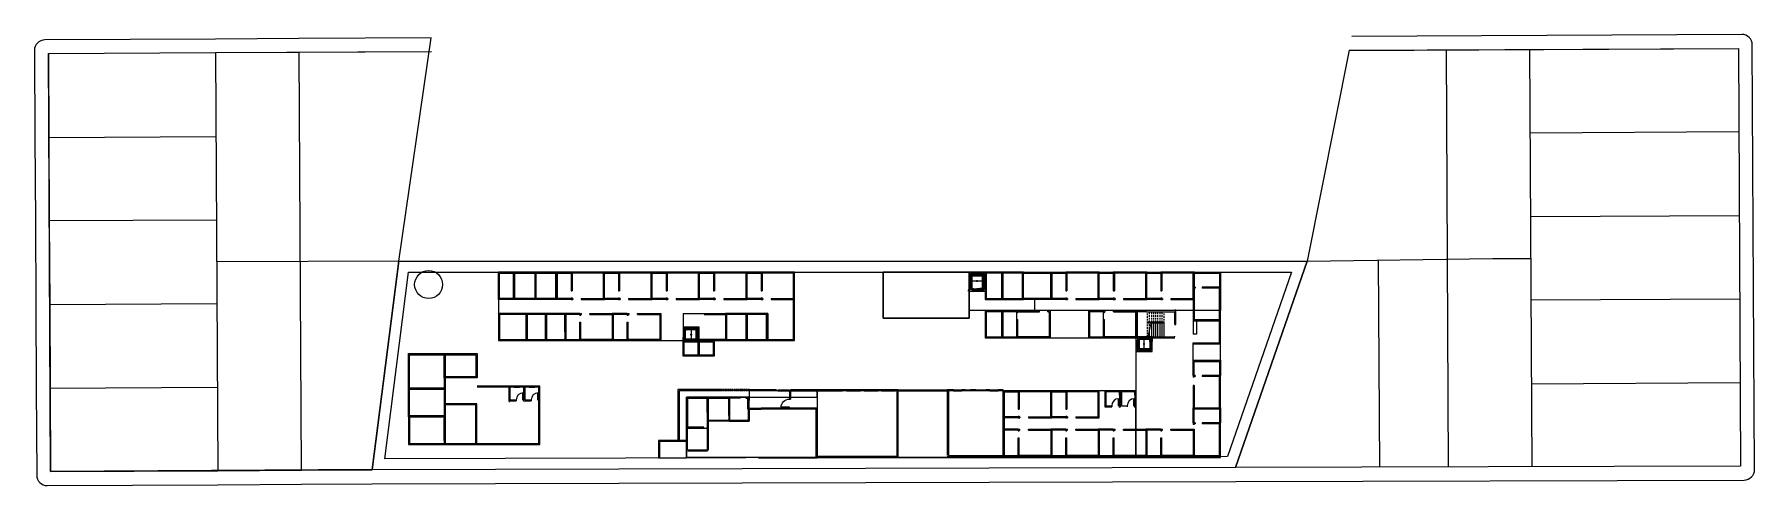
# Model space of a CAD drawing. Header units: centimetres. Extents: x 30244 to 739299, y -139216 to 99734.
# Drawn here: x 714681 to 739299, y 7909 to 14367 of the extents above; entities that cross this region are included whole.
import ezdxf

# ---------------------------------------------------------------- set-up
doc = ezdxf.new("R2010")
doc.units = ezdxf.units.CM
doc.header["$LTSCALE"] = 4
for name, pattern in [('DASHED2', [9.525, 6.35, -3.175]), ('HIDDEN', [9.525, 6.35, -3.175]), ('LTYPE_4', [112.5, 56.25, -56.25]), ('LTYPE_6', [168.75, 112.5, -28.125, 0, -28.125])]:
    doc.linetypes.add(name, pattern=pattern)
for name, color, linetype in [('0.1', 1, 'Continuous'), ('0.2', 2, 'Continuous'), ('0.4', 4, 'Continuous'), ('0.6', 6, 'Continuous'), ('02-CONT', 2, 'Continuous'), ('04', 254, 'Continuous'), ('08', 8, 'Continuous'), ('ALINHAMENTO', 3, 'Continuous'), ('LIMITE-L', 7, 'Continuous')]:
    doc.layers.add(name, color=color, linetype=linetype)
doc.layers.add('K-ALINHAMENTO', color=10, linetype='Continuous', lineweight=9)
doc.layers.add('P-MEIOFIO', color=171, linetype='Continuous', lineweight=9)

# ---------------------------------------------------------------- blocks, each defined once
blk = doc.blocks.new('1_00e-flat-4')
at = {"color": 1}
blk.add_arc((28, -52), 100, 90, 180, dxfattribs=at)
at = {"layer": '02-CONT'}
blk.add_lwpolyline([(28, -52), (25, -52), (25, 48), (28, 48)], close=True, dxfattribs=at)

msp = doc.modelspace()

# ---------------------------------------------------------------- linework, layer by layer
at = {"color": 1}
msp.add_lwpolyline([(733497.122, 14136.8), (739066.904, 14167.171), (739099.51, 8187.414), (731876.549, 8167.669)], dxfattribs=at)
at = {"color": 1, "ltscale": 0.05}
msp.add_lwpolyline([(730665.919, 10236.654), (730641.758, 10161.166), (730650.949, 10153.357), (730630.928, 10159.756), (730639.027, 10152.621), (730616.265, 10036.413)], dxfattribs=at)
at = {"layer": '0.1'}
for p, q in [((723965.764, 10373.55), (723965.764, 9983.55)), ((723965.764, 10373.55), (724265.764, 10373.55)), ((724265.764, 10373.55), (724570.753, 10373.55)), ((724265.764, 10358.55), (724570.753, 10358.55)), ((723965.764, 10138.05), (723965.764, 9986.05)), ((724180.106, 10148.55), (724180.106, 10048.55)), ((730850.939, 10248.241), (730610.939, 10248.241)), ((730850.939, 10233.241), (730610.939, 10233.241)), ((731265.939, 10268.566), (731265.939, 10077.391)), ((731310.939, 10268.566), (731310.939, 10077.391)), ((721805.594, 9998.499), (721925.594, 9998.499)), ((721805.594, 9983.499), (721995.594, 9983.499)), ((722080.594, 9998.499), (722200.594, 9998.499)), ((722080.594, 9983.499), (722270.594, 9983.499)), ((730675.939, 9869.774), (730675.939, 10021.774)), ((731310.939, 10077.391), (731265.939, 10077.391)), ((721915.728, 9333.42), (721015.728, 9333.42)), ((721915.728, 9318.42), (721015.728, 9318.42)), ((721625.799, 9331.78), (721545.799, 9331.78)), ((721545.799, 9316.78), (721625.799, 9316.78)), ((721840.799, 9331.78), (721760.799, 9331.78)), ((721760.799, 9316.78), (721840.799, 9316.78)), ((721900.907, 8497.977), (721900.799, 9121.78)), ((721915.907, 8497.979), (721915.763, 9331.78)), ((724528.574, 9264.89), (723910.574, 9264.89)), ((724908.574, 9174.89), (724013.768, 9174.89)), ((724508.574, 9264.89), (724508.574, 9284.89)), ((724528.574, 9264.89), (724528.574, 9284.89)), ((724538.574, 9264.89), (724538.574, 9284.89)), ((724558.574, 9264.89), (724538.574, 9264.89)), ((724558.574, 9264.89), (724558.574, 9284.89)), ((724568.574, 9264.89), (724568.574, 9284.89)), ((724588.574, 9264.89), (724568.574, 9264.89)), ((724588.574, 9264.89), (724588.574, 9284.89)), ((724598.574, 9264.89), (724598.574, 9284.89)), ((724618.574, 9264.89), (724598.574, 9264.89)), ((724618.574, 9264.89), (724618.574, 9284.89)), ((724628.574, 9264.89), (724628.574, 9284.89)), ((724648.574, 9264.89), (724628.574, 9264.89)), ((724648.574, 9264.89), (724648.574, 9284.89)), ((724658.574, 9264.89), (724658.574, 9284.89)), ((724678.574, 9264.89), (724658.574, 9264.89)), ((724678.574, 9264.89), (724678.574, 9284.89)), ((724688.574, 9264.89), (724688.574, 9284.89)), ((724708.574, 9264.89), (724688.574, 9264.89)), ((724708.574, 9264.89), (724708.574, 9284.89)), ((724718.574, 9264.89), (724718.574, 9284.89)), ((724738.574, 9264.89), (724718.574, 9264.89)), ((724738.574, 9264.89), (724738.574, 9284.89)), ((724748.574, 9264.89), (724748.574, 9284.89)), ((724768.574, 9264.89), (724748.574, 9264.89)), ((724768.574, 9264.89), (724768.574, 9284.89)), ((724778.574, 9264.89), (724778.574, 9284.89)), ((724818.574, 9264.89), (724778.574, 9264.89)), ((724798.574, 9264.89), (724798.574, 9284.89)), ((724798.574, 9264.89), (724798.574, 9284.89)), ((724818.574, 9264.89), (724818.574, 9284.89)), ((724828.574, 9264.89), (724828.574, 9284.89)), ((724848.574, 9264.89), (724828.574, 9264.89)), ((724848.574, 9264.89), (724848.574, 9284.89)), ((724858.574, 9264.89), (724858.574, 9284.89)), ((724878.574, 9264.89), (724858.574, 9264.89)), ((724878.574, 9264.89), (724878.574, 9284.89)), ((724888.574, 9264.89), (724888.574, 9284.89)), ((724908.574, 9264.89), (724888.574, 9264.89)), ((724908.574, 9264.89), (724908.574, 9284.89)), ((726244.273, 9279.809), (725502.961, 9279.809)), ((725502.961, 9264.809), (726244.273, 9264.809)), ((726504.273, 9279.809), (726304.273, 9279.809)), ((726304.273, 9264.809), (726504.273, 9264.809)), ((726754.273, 9279.809), (726554.273, 9279.809)), ((726554.273, 9264.809), (726754.273, 9264.809)), ((727004.273, 9279.809), (726804.273, 9279.809)), ((726804.273, 9264.809), (727004.273, 9264.809)), ((727833.439, 9279.809), (727953.439, 9279.809)), ((727833.439, 9264.809), (727953.439, 9264.809)), ((728003.439, 9279.809), (728303.439, 9279.809)), ((728303.439, 9264.809), (728003.439, 9264.809)), ((728353.439, 9279.809), (728473.439, 9279.809)), ((728353.439, 9264.809), (728473.439, 9264.809)), ((730208.939, 9202.066), (730208.939, 9102.066)), ((730223.939, 9102.066), (730223.939, 9202.066)), ((730430.939, 9202.066), (730430.939, 9102.066)), ((730445.939, 9102.066), (730445.939, 9202.066)), ((724634.934, 9068.809), (724619.934, 9068.809)), ((720543.299, 8552.979), (720543.299, 8852.979)), ((720558.299, 8852.979), (720558.299, 8552.979)), ((720035.893, 8512.979), (721915.907, 8512.979)), ((720035.894, 8497.979), (721915.907, 8497.979)), ((724013.768, 8395.847), (724013.768, 8325.847)), ((724028.768, 8420.863), (724028.768, 8490.863))]:
    msp.add_line(p, q, dxfattribs=at)
at = {"layer": '0.1', "linetype": 'HIDDEN'}
for p, q in [((730610.939, 10233.241), (730610.939, 10398.241)), ((730640.939, 10248.241), (730640.939, 10398.241)), ((730670.939, 10248.241), (730670.939, 10398.241)), ((730700.939, 10248.241), (730700.939, 10398.241)), ((730730.939, 10248.241), (730730.939, 10398.241)), ((730760.939, 10248.241), (730760.939, 10398.241)), ((730790.939, 10248.241), (730790.939, 10398.241)), ((730820.939, 10248.241), (730820.939, 10398.241)), ((730850.939, 10233.241), (730850.939, 10398.241)), ((730610.939, 10038.241), (730610.939, 10233.241)), ((730640.939, 10156.556), (730640.939, 10233.241))]:
    msp.add_line(p, q, dxfattribs=at)
at = {"layer": '0.1'}
for points in [[(722160.764, 10572.704), (721537.818, 10572.704), (721537.818, 10962.704), (722160.764, 10962.704)], [(722145.764, 10587.704), (721552.818, 10587.704), (721552.818, 10947.704), (722145.764, 10947.704)], [(724880.753, 10373.55), (724570.753, 10373.55), (724570.753, 9983.55), (724880.753, 9983.55)], [(724865.753, 10358.55), (724585.753, 10358.55), (724585.753, 9998.55), (724865.753, 9998.55)], [(725175.753, 10373.55), (724865.753, 10373.55), (724865.753, 9983.55), (725175.753, 9983.55)], [(725160.753, 10358.55), (724880.753, 10358.55), (724880.753, 9998.55), (725160.753, 9998.55)], [(723965.764, 9983.55), (724195.764, 9983.55), (724195.764, 9761.55), (723965.764, 9761.55)], [(723980.764, 9968.55), (724180.764, 9968.55), (724180.764, 9776.55), (723980.764, 9776.55)], [(724180.764, 9983.55), (724410.764, 9983.55), (724410.764, 9761.55), (724180.764, 9761.55)], [(724195.764, 9968.55), (724395.764, 9968.55), (724395.764, 9776.55), (724195.764, 9776.55)]]:
    msp.add_lwpolyline(points, close=True, dxfattribs=at)
for points in [[(725160.753, 10373.55), (725160.753, 9983.55), (725560.764, 9983.55), (725560.764, 10963.42)], [(725175.753, 10373.55), (725175.753, 9998.55), (725545.764, 9998.55), (725545.764, 10948.42)], [(728108.926, 10693.42), (728260.926, 10693.42)], [(724910.452, 8844.89), (724910.452, 8854.89)]]:
    msp.add_lwpolyline(points, dxfattribs=at)
at = {"layer": '0.2'}
for p, q in [((730640.939, 10038.241), (730640.939, 10156.556)), ((730670.939, 10038.241), (730670.939, 10233.241)), ((730700.939, 10038.241), (730700.939, 10233.241)), ((730730.939, 10038.241), (730730.939, 10233.241)), ((730760.939, 10038.241), (730760.939, 10233.241)), ((730790.939, 10038.241), (730790.939, 10233.241)), ((730820.939, 10038.241), (730820.939, 10233.241)), ((730850.939, 10038.241), (730850.939, 10233.241)), ((726504.273, 9273.809), (726304.273, 9273.809)), ((726304.273, 9270.809), (726504.273, 9270.809)), ((726754.273, 9273.809), (726554.273, 9273.809)), ((726554.273, 9270.809), (726754.273, 9270.809)), ((727004.273, 9273.809), (726804.273, 9273.809)), ((726804.273, 9270.809), (727004.273, 9270.809)), ((727833.439, 9273.809), (727953.439, 9273.809)), ((727833.439, 9270.809), (727953.439, 9270.809)), ((728353.439, 9273.809), (728473.439, 9273.809)), ((728353.439, 9270.809), (728473.439, 9270.809)), ((723628.768, 8307.847), (724013.768, 8307.847)), ((723628.768, 8305.847), (724013.768, 8305.847))]:
    msp.add_line(p, q, dxfattribs=at)
at = {"layer": '0.2', "linetype": 'DASHED2'}
for p, q in [((721805.594, 9992.499), (721925.594, 9992.499)), ((721805.594, 9989.499), (721925.594, 9989.499)), ((722080.594, 9992.499), (722200.594, 9992.499)), ((722080.594, 9989.499), (722200.594, 9989.499)), ((721625.799, 9325.78), (721545.799, 9325.78)), ((721545.799, 9322.78), (721625.799, 9322.78)), ((721840.799, 9325.78), (721760.799, 9325.78)), ((721760.799, 9322.78), (721840.799, 9322.78)), ((730214.939, 9202.066), (730214.939, 9102.066)), ((730217.939, 9102.066), (730217.939, 9202.066)), ((730436.939, 9202.066), (730436.939, 9102.066)), ((730439.939, 9102.066), (730439.939, 9202.066)), ((725083.574, 9009.809), (725443.574, 9009.809)), ((725443.574, 9006.809), (725083.574, 9006.809)), ((720549.299, 8552.979), (720549.299, 8852.979)), ((720552.299, 8852.979), (720552.299, 8552.979)), ((724019.768, 8490.863), (724019.768, 8420.863)), ((724022.768, 8420.863), (724022.768, 8490.863))]:
    msp.add_line(p, q, dxfattribs=at)
at = {"layer": '0.2'}
for points in [[(725944.273, 9274.809), (726044.273, 9274.809), (726044.273, 9279.809), (725944.273, 9279.809)], [(726144.273, 9274.809), (726044.273, 9274.809), (726044.273, 9279.809), (726144.273, 9279.809)], [(726244.273, 9269.809), (726144.273, 9269.809), (726144.273, 9274.809), (726244.273, 9274.809)], [(728003.439, 9269.809), (728078.439, 9269.809), (728078.439, 9274.809), (728003.439, 9274.809)], [(728078.439, 9274.809), (728153.439, 9274.809), (728153.439, 9279.809), (728078.439, 9279.809)], [(728228.439, 9274.809), (728153.439, 9274.809), (728153.439, 9279.809), (728228.439, 9279.809)], [(728303.439, 9269.809), (728228.439, 9269.809), (728228.439, 9274.809), (728303.439, 9274.809)]]:
    msp.add_lwpolyline(points, close=True, dxfattribs=at)
at = {"layer": '0.4'}
for p, q in [((728288.426, 10413.241), (728058.426, 10413.241)), ((728992.62, 10573.062), (728992.62, 10413.241)), ((724570.753, 9998.55), (723965.764, 9998.55)), ((724570.753, 9983.55), (723965.764, 9983.55)), ((729219.898, 10023.241), (729765.939, 10023.241)), ((730445.939, 10023.241), (730445.939, 9267.066)), ((731260.685, 9947.391), (731260.685, 9702.066)), ((727044.273, 9279.809), (727745.939, 9279.809)), ((727044.273, 9264.809), (727745.939, 9264.809)), ((729425.939, 9267.066), (728560.939, 9267.066)), ((728560.939, 9267.066), (728560.939, 9238.662)), ((730445.939, 9267.066), (729920.939, 9267.066))]:
    msp.add_line(p, q, dxfattribs=at)
for points in [[(721552.845, 10962.704), (721552.828, 10572.704), (721322.828, 10572.704), (721322.845, 10962.704)], [(721537.845, 10947.704), (721537.828, 10587.704), (721337.828, 10587.704), (721337.845, 10947.704)], [(728058.426, 10963.423), (726828.426, 10963.423), (726828.426, 10303.423), (728058.426, 10303.423)], [(728539.898, 10573.133), (728539.898, 10963.42), (728288.426, 10963.42), (728288.426, 10573.133)], [(728524.898, 10588.133), (728524.898, 10948.42), (728303.426, 10948.42), (728303.426, 10588.133)], [(728836.627, 10573.133), (728836.627, 10963.42), (728524.898, 10963.42), (728524.898, 10573.133)], [(728821.627, 10588.133), (728821.627, 10948.42), (728539.898, 10948.42), (728539.898, 10588.133)], [(728821.627, 10573.062), (728821.627, 10963.241), (729241.597, 10963.241), (729241.597, 10573.062)], [(728836.627, 10588.062), (728836.627, 10948.241), (729226.597, 10948.241), (729226.597, 10588.062)], [(721735.594, 10373.499), (721322.806, 10373.499), (721322.806, 9983.499), (721735.594, 9983.499)], [(721720.594, 10358.499), (721337.806, 10358.499), (721337.806, 9998.499), (721720.594, 9998.499)], [(728539.898, 10022.954), (728539.898, 10413.241), (728288.426, 10413.241), (728288.426, 10022.954)], [(728524.898, 10037.954), (728524.898, 10398.241), (728303.426, 10398.241), (728303.426, 10037.954)], [(720035.867, 9797.979), (720558.273, 9797.979), (720558.273, 9287.979), (720035.867, 9287.979)], [(720050.867, 9782.979), (720543.273, 9782.979), (720543.273, 9302.979), (720050.867, 9302.979)], [(720543.493, 9797.979), (721015.807, 9797.979), (721015.807, 9452.979), (720543.493, 9452.979)], [(720558.493, 9782.979), (721000.807, 9782.979), (721000.807, 9467.979), (720558.493, 9467.979)], [(720035.867, 9302.979), (720558.273, 9302.979), (720558.273, 8892.979), (720035.867, 8892.979)], [(720050.867, 9287.979), (720543.273, 9287.979), (720543.273, 8907.979), (720050.867, 8907.979)], [(720543.299, 8497.979), (721013.299, 8497.979), (721013.299, 9077.979), (720543.299, 9077.979)], [(720558.299, 8512.979), (720998.299, 8512.979), (720998.299, 9062.979), (720558.299, 9062.979)]]:
    msp.add_lwpolyline(points, close=True, dxfattribs=at)
msp.add_circle((720322.943, 10786.948), 200.338, dxfattribs=at)
at = {"layer": '0.6'}
for p, q in [((721841.791, 10947.704), (721841.791, 10587.704)), ((721849.291, 10947.704), (721849.291, 10587.704)), ((721856.791, 10947.704), (721856.791, 10587.704)), ((722360.764, 10697.704), (722375.764, 10697.704)), ((722360.764, 10597.704), (722375.764, 10597.704)), ((722385.764, 10587.704), (722385.764, 10572.704)), ((722505.764, 10587.704), (722505.764, 10572.704)), ((723040.764, 10697.883), (723055.764, 10697.883)), ((723040.764, 10597.883), (723055.764, 10597.883)), ((723065.764, 10587.883), (723065.764, 10572.883)), ((723185.764, 10587.883), (723185.764, 10572.883)), ((723720.764, 10698.062), (723735.764, 10698.062)), ((723720.764, 10598.062), (723735.764, 10598.062)), ((723745.764, 10588.062), (723745.764, 10573.062)), ((723865.764, 10588.062), (723865.764, 10573.062)), ((724400.764, 10698.241), (724415.764, 10698.241)), ((724400.764, 10598.241), (724415.764, 10598.241)), ((724425.764, 10588.241), (724425.764, 10573.241)), ((724545.764, 10588.241), (724545.764, 10573.241)), ((725080.764, 10698.42), (725095.764, 10698.42)), ((725080.764, 10598.42), (725095.764, 10598.42)), ((725105.764, 10588.42), (725105.764, 10573.42)), ((725225.764, 10588.42), (725225.764, 10573.42)), ((729441.597, 10698.241), (729456.597, 10698.241)), ((729441.597, 10598.241), (729456.597, 10598.241)), ((729466.597, 10588.241), (729466.597, 10573.241)), ((729586.597, 10588.241), (729586.597, 10573.241)), ((730121.597, 10698.241), (730136.597, 10698.241)), ((730121.597, 10598.241), (730136.597, 10598.241)), ((730146.597, 10588.241), (730146.597, 10573.241)), ((730266.597, 10588.241), (730266.597, 10573.241)), ((730801.597, 10698.241), (730816.597, 10698.241)), ((730801.597, 10598.241), (730816.597, 10598.241)), ((730826.597, 10588.241), (730826.597, 10573.241)), ((730946.597, 10588.241), (730946.597, 10573.241)), ((731281.018, 10723.241), (731266.018, 10723.241)), ((731281.018, 10603.241), (731266.018, 10603.241)), ((731291.018, 10748.241), (731291.018, 10733.241)), ((731391.018, 10748.241), (731391.018, 10733.241)), ((722020.594, 10358.499), (722020.594, 10373.499)), ((722485.722, 10348.499), (722500.722, 10348.499)), ((722510.722, 10358.499), (722510.722, 10373.499)), ((722630.722, 10358.499), (722630.722, 10373.499)), ((723165.722, 10348.499), (723180.722, 10348.499)), ((723190.722, 10358.499), (723190.722, 10373.499)), ((723310.722, 10358.499), (723310.722, 10373.499)), ((728739.898, 10388.241), (728754.898, 10388.241)), ((729066.858, 10398.241), (729066.858, 10413.241)), ((729186.858, 10398.241), (729186.858, 10413.241)), ((729980.939, 10388.241), (729995.939, 10388.241)), ((730005.939, 10398.241), (730005.939, 10413.241)), ((730125.939, 10398.241), (730125.939, 10413.241)), ((722485.722, 10248.499), (722500.722, 10248.499)), ((723165.722, 10248.499), (723180.722, 10248.499)), ((728739.898, 10288.241), (728754.898, 10288.241)), ((729980.939, 10288.241), (729995.939, 10288.241)), ((723980.764, 9983.55), (724160.764, 9983.55)), ((730660.939, 10024.274), (730480.939, 10024.274)), ((731280.939, 9462.066), (731265.939, 9462.066)), ((731290.939, 9487.066), (731290.939, 9472.066)), ((731390.939, 9487.066), (731390.939, 9472.066)), ((721470.799, 9111.78), (721485.799, 9111.78)), ((721545.799, 9316.78), (721545.799, 9331.78)), ((721575.799, 9136.78), (721575.799, 9121.78)), ((721625.799, 9316.78), (721625.799, 9331.78)), ((721675.799, 9136.78), (721675.799, 9121.78)), ((721760.799, 9316.78), (721760.799, 9331.78)), ((721790.799, 9136.78), (721790.799, 9121.78)), ((721840.799, 9316.78), (721840.799, 9331.78)), ((721890.799, 9136.78), (721890.799, 9121.78)), ((724783.574, 9174.89), (724783.574, 9159.89)), ((724864.186, 9174.89), (724864.186, 9159.89)), ((724883.574, 9174.89), (724883.574, 9159.89)), ((725318.574, 9264.809), (725303.574, 9264.809)), ((725487.961, 9145.809), (725502.961, 9145.809)), ((726244.273, 9264.809), (726244.273, 9279.809)), ((726304.273, 9264.809), (726304.273, 9279.809)), ((726504.273, 9264.809), (726504.273, 9279.809)), ((726554.273, 9264.809), (726554.273, 9279.809)), ((726754.273, 9264.809), (726754.273, 9279.809)), ((726804.273, 9264.809), (726804.273, 9279.809)), ((730430.939, 9202.066), (730445.939, 9202.066)), ((731280.939, 9342.066), (731265.939, 9342.066)), ((720533.299, 8892.979), (720533.299, 8907.979)), ((720533.299, 8892.979), (720533.299, 8907.979)), ((724310.574, 8954.89), (724325.574, 8954.89)), ((724620.574, 8954.89), (724635.574, 8954.89)), ((724893.574, 9000.809), (724908.574, 9000.809)), ((725083.574, 9015.809), (725083.574, 9000.809)), ((728760.939, 9002.066), (728775.939, 9002.066)), ((728760.939, 8902.066), (728775.939, 8902.066)), ((728785.939, 8892.066), (728785.939, 8877.066)), ((728905.939, 8892.066), (728905.939, 8877.066)), ((729440.939, 9002.066), (729455.939, 9002.066)), ((729440.939, 8902.066), (729455.939, 8902.066)), ((729465.939, 8892.066), (729465.939, 8877.066)), ((729585.939, 8892.066), (729585.939, 8877.066)), ((730098.939, 9052.066), (730098.939, 9037.066)), ((730208.939, 9102.066), (730223.939, 9102.066)), ((730320.939, 9052.066), (730320.939, 9037.066)), ((730420.939, 9052.066), (730420.939, 9037.066)), ((730430.939, 9102.066), (730445.939, 9102.066)), ((720543.299, 8852.979), (720558.299, 8852.979)), ((724026.962, 8747.809), (724026.962, 8732.809)), ((724026.962, 8732.809), (724026.962, 8747.809)), ((724263.768, 8730.863), (724263.768, 8745.863)), ((724622.452, 8844.89), (724622.452, 8829.89)), ((724716.452, 8844.89), (724716.452, 8829.89)), ((724716.452, 8844.89), (724716.452, 8829.89)), ((724895.452, 8854.89), (724910.452, 8854.89)), ((728760.939, 8692.066), (728775.939, 8692.066)), ((728785.939, 8702.066), (728785.939, 8717.066)), ((728905.939, 8702.066), (728905.939, 8717.066)), ((729440.939, 8692.066), (729455.939, 8692.066)), ((729465.939, 8702.066), (729465.939, 8717.066)), ((729585.939, 8702.066), (729585.939, 8717.066)), ((730120.939, 8692.066), (730135.939, 8692.066)), ((730145.939, 8702.066), (730145.939, 8717.066)), ((730265.939, 8702.066), (730265.939, 8717.066)), ((730800.939, 8692.066), (730815.939, 8692.066)), ((730825.939, 8702.066), (730825.939, 8717.066)), ((730945.939, 8702.066), (730945.939, 8717.066)), ((731280.939, 8782.066), (731265.939, 8782.066)), ((731280.939, 8662.066), (731265.939, 8662.066)), ((731290.939, 8807.066), (731290.939, 8792.066)), ((731390.939, 8807.066), (731390.939, 8792.066)), ((720543.299, 8552.979), (720558.299, 8552.979)), ((724028.768, 8490.863), (724013.768, 8490.863)), ((724028.768, 8420.863), (724013.768, 8420.863)), ((728760.939, 8592.066), (728775.939, 8592.066)), ((729440.939, 8592.066), (729455.939, 8592.066)), ((730120.939, 8592.066), (730135.939, 8592.066)), ((730800.939, 8592.066), (730815.939, 8592.066)), ((723628.768, 8320.847), (723628.768, 8305.847))]:
    msp.add_line(p, q, dxfattribs=at)
at = {"layer": '0.6', "lineweight": 9}
for p, q in [((731000.939, 10423.241), (731015.939, 10423.241)), ((731000.939, 10213.241), (731015.939, 10213.241)), ((721805.594, 9998.499), (721805.594, 9983.499)), ((721925.594, 9998.499), (721925.594, 9983.499)), ((722080.594, 9998.499), (722080.594, 9983.499)), ((722200.594, 9998.499), (722200.594, 9983.499)), ((730660.939, 10049.274), (730675.939, 10049.274)), ((727833.439, 9264.809), (727833.439, 9279.809)), ((727953.439, 9264.809), (727953.439, 9279.809)), ((728003.439, 9264.809), (728003.439, 9279.809)), ((728303.439, 9264.809), (728303.439, 9279.809)), ((728353.439, 9264.809), (728353.439, 9279.809)), ((728473.439, 9264.809), (728473.439, 9279.809)), ((728560.939, 8747.102), (728545.939, 8747.102)), ((728560.939, 8747.102), (728545.939, 8747.102))]:
    msp.add_line(p, q, dxfattribs=at)
at = {"layer": '0.6'}
for points in [[(722360.764, 10572.704), (722145.764, 10572.704), (722145.764, 10962.704), (722360.764, 10962.704)], [(722360.764, 10587.704), (722160.764, 10587.704), (722160.764, 10947.704), (722360.764, 10947.704)], [(722505.764, 10572.704), (722840.764, 10572.704), (722840.764, 10962.704), (722360.764, 10962.704), (722360.764, 10697.704)], [(722505.764, 10587.704), (722825.764, 10587.704), (722825.764, 10947.704), (722375.764, 10947.704), (722375.764, 10697.704)], [(723040.764, 10572.883), (722825.764, 10572.883), (722825.764, 10962.883), (723040.764, 10962.883)], [(723040.764, 10587.883), (722840.764, 10587.883), (722840.764, 10947.883), (723040.764, 10947.883)], [(723185.764, 10572.883), (723520.764, 10572.883), (723520.764, 10962.883), (723040.764, 10962.883), (723040.764, 10697.883)], [(723185.764, 10587.883), (723505.764, 10587.883), (723505.764, 10947.883), (723055.764, 10947.883), (723055.764, 10697.883)], [(723720.764, 10573.062), (723505.764, 10573.062), (723505.764, 10963.062), (723720.764, 10963.062)], [(723720.764, 10588.062), (723520.764, 10588.062), (723520.764, 10948.062), (723720.764, 10948.062)], [(723865.764, 10573.062), (724200.764, 10573.062), (724200.764, 10963.062), (723720.764, 10963.062), (723720.764, 10698.062)], [(723865.764, 10588.062), (724185.764, 10588.062), (724185.764, 10948.062), (723735.764, 10948.062), (723735.764, 10698.062)], [(724400.764, 10573.241), (724185.764, 10573.241), (724185.764, 10963.241), (724400.764, 10963.241)], [(724400.764, 10588.241), (724200.764, 10588.241), (724200.764, 10948.241), (724400.764, 10948.241)], [(724545.764, 10573.241), (724880.764, 10573.241), (724880.764, 10963.241), (724400.764, 10963.241), (724400.764, 10698.241)], [(724545.764, 10588.241), (724865.764, 10588.241), (724865.764, 10948.241), (724415.764, 10948.241), (724415.764, 10698.241)], [(725080.764, 10573.42), (724865.764, 10573.42), (724865.764, 10963.42), (725080.764, 10963.42)], [(725080.764, 10588.42), (724880.764, 10588.42), (724880.764, 10948.42), (725080.764, 10948.42)], [(725225.764, 10573.42), (725560.764, 10573.42), (725560.764, 10963.42), (725080.764, 10963.42), (725080.764, 10698.42)], [(725225.764, 10588.42), (725545.764, 10588.42), (725545.764, 10948.42), (725095.764, 10948.42), (725095.764, 10698.42)], [(728050.926, 10713.42), (728058.426, 10713.42), (728058.426, 10943.42)], [(728260.926, 10693.42), (728288.426, 10693.42), (728288.426, 10963.42), (728058.426, 10963.42)], [(728078.426, 10713.42), (728078.426, 10943.42)], [(728268.426, 10943.42), (728078.426, 10943.42), (728078.426, 10713.42), (728108.926, 10713.42)], [(728260.926, 10713.42), (728268.426, 10713.42), (728268.426, 10943.42)], [(729441.597, 10573.241), (729226.597, 10573.241), (729226.597, 10963.241), (729441.597, 10963.241)], [(729441.597, 10588.241), (729241.597, 10588.241), (729241.597, 10948.241), (729441.597, 10948.241)], [(729586.597, 10573.241), (729921.597, 10573.241), (729921.597, 10963.241), (729441.597, 10963.241), (729441.597, 10698.241)], [(729586.597, 10588.241), (729906.597, 10588.241), (729906.597, 10948.241), (729456.597, 10948.241), (729456.597, 10698.241)], [(730121.597, 10573.241), (729906.597, 10573.241), (729906.597, 10963.241), (730121.597, 10963.241)], [(730121.597, 10588.241), (729921.597, 10588.241), (729921.597, 10948.241), (730121.597, 10948.241)], [(730266.597, 10573.241), (730601.597, 10573.241), (730601.597, 10963.241), (730121.597, 10963.241), (730121.597, 10698.241)], [(730266.597, 10588.241), (730586.597, 10588.241), (730586.597, 10948.241), (730136.597, 10948.241), (730136.597, 10698.241)], [(730801.597, 10573.241), (730586.597, 10573.241), (730586.597, 10963.241), (730801.597, 10963.241)], [(730801.597, 10588.241), (730601.597, 10588.241), (730601.597, 10948.241), (730801.597, 10948.241)], [(730946.597, 10573.241), (731281.597, 10573.241), (731281.597, 10963.241), (730801.597, 10963.241), (730801.597, 10698.241)], [(730946.597, 10588.241), (731266.597, 10588.241), (731266.597, 10948.241), (730816.597, 10948.241), (730816.597, 10698.241)], [(731266.018, 10748.241), (731266.018, 10963.241), (731656.018, 10963.241), (731656.018, 10748.241)], [(731281.018, 10748.241), (731281.018, 10948.241), (731641.018, 10948.241), (731641.018, 10748.241)], [(722360.764, 10597.704), (722360.764, 10572.704), (722385.764, 10572.704)], [(722375.764, 10597.704), (722375.764, 10587.704), (722385.764, 10587.704)], [(723040.764, 10597.883), (723040.764, 10572.883), (723065.764, 10572.883)], [(723055.764, 10597.883), (723055.764, 10587.883), (723065.764, 10587.883)], [(723720.764, 10598.062), (723720.764, 10573.062), (723745.764, 10573.062)], [(723735.764, 10598.062), (723735.764, 10588.062), (723745.764, 10588.062)], [(724400.764, 10598.241), (724400.764, 10573.241), (724425.764, 10573.241)], [(724415.764, 10598.241), (724415.764, 10588.241), (724425.764, 10588.241)], [(725080.764, 10598.42), (725080.764, 10573.42), (725105.764, 10573.42)], [(725095.764, 10598.42), (725095.764, 10588.42), (725105.764, 10588.42)], [(728050.926, 10693.42), (728078.426, 10693.42)], [(728058.426, 10693.42), (728108.926, 10693.42)], [(729441.597, 10598.241), (729441.597, 10573.241), (729466.597, 10573.241)], [(729456.597, 10598.241), (729456.597, 10588.241), (729466.597, 10588.241)], [(730121.597, 10598.241), (730121.597, 10573.241), (730146.597, 10573.241)], [(730136.597, 10598.241), (730136.597, 10588.241), (730146.597, 10588.241)], [(730801.597, 10598.241), (730801.597, 10573.241), (730826.597, 10573.241)], [(730816.597, 10598.241), (730816.597, 10588.241), (730826.597, 10588.241)], [(731291.018, 10748.241), (731266.018, 10748.241), (731266.018, 10723.241)], [(731266.018, 10603.241), (731266.018, 10268.241), (731656.018, 10268.241), (731656.018, 10748.241), (731391.018, 10748.241)], [(731291.018, 10733.241), (731281.018, 10733.241), (731281.018, 10723.241)], [(731281.018, 10603.241), (731281.018, 10283.241), (731641.018, 10283.241), (731641.018, 10733.241), (731391.018, 10733.241)], [(721995.594, 10373.499), (722020.594, 10373.499)], [(721995.594, 9998.499), (721995.594, 10358.499)], [(722485.722, 10373.499), (722270.722, 10373.499), (722270.722, 9983.499), (722485.722, 9983.499)], [(722485.722, 10358.499), (722285.722, 10358.499), (722285.722, 9998.499), (722485.722, 9998.499)], [(722485.722, 10348.499), (722485.722, 10373.499), (722510.722, 10373.499)], [(722630.722, 10373.499), (722965.722, 10373.499), (722965.722, 9983.499), (722485.722, 9983.499), (722485.722, 10248.499)], [(722500.722, 10348.499), (722500.722, 10358.499), (722510.722, 10358.499)], [(722630.722, 10358.499), (722950.722, 10358.499), (722950.722, 9998.499), (722500.722, 9998.499), (722500.722, 10248.499)], [(723165.722, 10373.499), (722950.722, 10373.499), (722950.722, 9983.499), (723165.722, 9983.499)], [(723165.722, 10358.499), (722965.722, 10358.499), (722965.722, 9998.499), (723165.722, 9998.499)], [(723165.722, 10348.499), (723165.722, 10373.499), (723190.722, 10373.499)], [(723310.722, 10373.499), (723645.722, 10373.499), (723645.722, 9983.499), (723165.722, 9983.499), (723165.722, 10248.499)], [(723180.722, 10348.499), (723180.722, 10358.499), (723190.722, 10358.499)], [(723310.722, 10358.499), (723630.722, 10358.499), (723630.722, 9998.499), (723180.722, 9998.499), (723180.722, 10248.499)], [(728739.898, 10413.241), (728524.898, 10413.241), (728524.898, 10023.241), (728739.898, 10023.241)], [(728739.898, 10398.241), (728539.898, 10398.241), (728539.898, 10038.241), (728739.898, 10038.241)], [(728739.898, 10388.241), (728739.898, 10413.241), (729066.858, 10413.241)], [(729186.858, 10413.241), (729219.898, 10413.241), (729219.898, 10023.241), (728739.898, 10023.241), (728739.898, 10388.241)], [(728754.898, 10388.241), (728754.898, 10398.241), (729066.858, 10398.241)], [(729186.858, 10398.241), (729204.898, 10398.241), (729204.898, 10038.241), (728754.898, 10038.241), (728754.898, 10288.241)], [(729980.939, 10413.241), (729765.939, 10413.241), (729765.939, 10023.241), (729980.939, 10023.241)], [(729980.939, 10398.241), (729780.939, 10398.241), (729780.939, 10038.241), (729980.939, 10038.241)], [(729980.939, 10388.241), (729980.939, 10413.241), (730005.939, 10413.241)], [(730125.939, 10413.241), (730460.939, 10413.241), (730460.939, 10023.241), (729980.939, 10023.241), (729980.939, 10388.241)], [(729995.939, 10388.241), (729995.939, 10398.241), (730005.939, 10398.241)], [(730125.939, 10398.241), (730445.939, 10398.241), (730445.939, 10038.241), (729995.939, 10038.241), (729995.939, 10288.241)], [(730598.939, 10398.241), (731000.939, 10398.241)], [(731015.939, 10398.241), (731015.939, 10423.241)], [(723965.764, 9968.55), (724195.764, 9968.55), (724195.764, 10178.55), (723965.764, 10178.55), (723965.764, 10138.05)], [(724195.764, 10178.55), (723965.764, 10178.55), (723965.764, 10138.05)], [(724180.764, 10143.95), (724180.764, 10163.55), (723980.764, 10163.55), (723980.764, 10138.05)], [(724180.764, 10163.55), (724180.764, 9983.55)], [(731655.888, 9844.529), (731655.888, 10283.241), (731265.939, 10283.866)], [(731265.939, 10283.542), (731265.939, 10268.542)], [(731640.888, 9947.09), (731640.888, 10268.265), (731265.939, 10268.866)], [(731437.939, 10268.542), (731265.939, 10268.542)], [(731480.939, 10283.542), (731280.939, 10283.542)], [(731655.888, 10283.241), (731495.939, 10283.542)], [(723965.764, 9986.05), (723965.764, 9968.55)], [(723980.764, 9986.05), (723980.764, 9983.55), (724180.764, 9983.55)], [(724141.164, 9983.55), (724136.164, 9983.55)], [(730445.939, 9829.274), (730675.939, 9829.274), (730675.939, 9869.774)], [(730660.939, 10039.274), (730460.939, 10039.274)], [(730660.939, 10021.774), (730660.939, 10024.274), (730460.939, 10024.274)], [(730460.939, 9863.874), (730460.939, 9844.274), (730660.939, 9844.274), (730660.939, 9869.774)], [(730500.539, 10024.274), (730505.539, 10024.274)], [(730675.939, 10021.774), (730675.939, 10039.274)], [(731640.864, 9932.09), (731260.661, 9932.391)], [(731640.888, 9947.09), (731260.685, 9947.391)], [(731655.888, 8327.066), (731655.888, 10055.436), (731653.888, 10055.436)], [(731265.939, 9487.066), (731265.939, 9702.066), (731655.939, 9702.066), (731655.939, 9487.066)], [(731280.939, 9487.066), (731280.939, 9687.066), (731640.939, 9687.066), (731640.939, 9487.066)], [(731290.939, 9487.066), (731265.939, 9487.066), (731265.939, 9462.066)], [(731265.939, 9342.066), (731265.939, 9007.066), (731655.939, 9007.066), (731655.939, 9487.066), (731390.939, 9487.066)], [(731290.939, 9472.066), (731280.939, 9472.066), (731280.939, 9462.066)], [(731280.939, 9342.066), (731280.939, 9022.066), (731640.939, 9022.066), (731640.939, 9472.066), (731390.939, 9472.066)], [(721545.799, 9331.78), (721470.799, 9331.78)], [(721470.799, 9316.78), (721470.799, 9121.78)], [(721545.799, 9316.78), (721485.799, 9316.78), (721485.799, 9136.78), (721575.799, 9136.78)], [(721485.799, 9136.78), (721485.799, 9316.78)], [(721485.799, 9121.78), (721575.799, 9121.78)], [(721485.799, 9111.78), (721485.799, 9121.78)], [(721700.799, 9331.78), (721625.799, 9331.78)], [(721675.799, 9136.78), (721685.799, 9136.78), (721685.799, 9316.78), (721625.799, 9316.78)], [(721675.799, 9121.78), (721700.799, 9121.78)], [(721760.799, 9331.78), (721685.799, 9331.78)], [(721685.799, 9316.78), (721685.799, 9136.78)], [(721685.799, 9121.78), (721790.799, 9121.78)], [(721760.799, 9316.78), (721700.799, 9316.78), (721700.799, 9136.78), (721790.799, 9136.78)], [(721700.799, 9136.78), (721700.799, 9316.78)], [(721915.799, 9331.78), (721840.799, 9331.78)], [(721890.799, 9136.78), (721900.799, 9136.78), (721900.799, 9316.78), (721840.799, 9316.78)], [(721890.799, 9121.78), (721915.799, 9121.78)], [(721900.799, 9316.78), (721900.799, 9136.78)], [(721915.799, 9121.78), (721915.799, 9316.78)], [(724528.574, 9284.89), (723890.574, 9284.89), (723890.574, 8555.847)], [(723910.574, 9264.89), (723910.574, 8555.847)], [(724013.768, 9176.836), (724033.768, 9176.836)], [(724013.768, 9176.836), (724013.768, 9176.836), (724013.768, 8717.809)], [(724310.574, 9174.89), (724028.768, 9176.836)], [(724028.768, 9161.836), (724310.574, 9159.89)], [(724310.574, 8954.89), (724310.574, 9159.89), (724028.768, 9161.836), (724028.768, 8732.809), (724310.574, 8730.863), (724310.574, 8740.863)], [(724305.574, 9174.89), (724330.574, 9174.89)], [(724310.574, 9174.89), (724310.574, 9174.89), (724310.574, 8400.863)], [(724325.574, 8954.89), (724325.574, 9174.89)], [(724620.574, 9174.89), (724325.574, 9174.89)], [(724325.574, 9159.89), (724620.574, 9159.89)], [(724620.574, 8954.89), (724620.574, 9159.89), (724325.574, 9159.89), (724325.574, 8415.863)], [(724558.574, 9284.89), (724538.574, 9284.89)], [(724588.574, 9284.89), (724568.574, 9284.89)], [(724618.574, 9284.89), (724598.574, 9284.89)], [(724620.574, 8910.809), (724620.574, 9159.89), (724615.574, 9159.89)], [(724783.574, 9174.89), (724620.574, 9174.89)], [(724648.574, 9284.89), (724628.574, 9284.89)], [(724635.574, 8844.89), (724635.574, 9174.89)], [(724635.574, 8910.809), (724635.574, 9159.89)], [(724783.574, 9159.89), (724635.574, 9159.89)], [(724678.574, 9284.89), (724658.574, 9284.89)], [(724708.574, 9284.89), (724688.574, 9284.89)], [(724738.574, 9284.89), (724718.574, 9284.89)], [(724768.574, 9284.89), (724748.574, 9284.89)], [(724818.574, 9284.89), (724778.574, 9284.89)], [(724848.574, 9284.89), (724828.574, 9284.89)], [(724878.574, 9284.89), (724858.574, 9284.89)], [(724864.186, 9174.89), (724908.574, 9174.89)], [(724864.186, 9159.89), (724908.574, 9159.89)], [(724893.574, 9174.89), (724883.574, 9174.89)], [(724893.574, 9000.809), (724893.574, 9159.89), (724883.574, 9159.89)], [(724908.574, 9284.89), (724888.574, 9284.89)], [(724893.574, 9159.89), (724893.574, 9000.809)], [(725303.574, 9279.89), (724908.574, 9279.89)], [(725303.574, 9264.809), (725303.574, 9264.89), (724908.574, 9264.89), (724908.574, 9125.809)], [(724908.574, 9184.89), (724908.574, 9174.89)], [(724908.574, 9000.809), (724908.574, 9174.89)], [(725318.574, 9279.809), (725318.574, 9279.89)], [(725318.574, 9279.89), (725318.574, 9279.809), (725487.961, 9279.809)], [(725318.574, 9264.809), (725487.961, 9264.809)], [(725487.961, 9264.809), (725487.961, 9145.809)], [(725502.961, 9279.809), (725502.961, 9145.809)], [(725881.84, 8314.132), (727044.742, 8314.132), (727044.273, 9279.809), (727004.273, 9279.809)], [(725881.84, 8329.132), (727029.742, 8329.132), (727029.273, 9264.809), (727004.273, 9264.809)], [(726304.273, 9279.809), (726244.273, 9279.809)], [(726304.273, 9264.809), (726244.273, 9264.809)], [(726554.273, 9279.809), (726504.273, 9279.809)], [(726554.273, 9264.809), (726504.273, 9264.809)], [(726804.273, 9279.809), (726754.273, 9279.809)], [(726804.273, 9264.809), (726754.273, 9264.809)], [(728760.939, 8877.066), (728545.939, 8877.066), (728545.939, 9267.066), (728760.939, 9267.066)], [(728760.939, 8892.066), (728560.939, 8892.066), (728560.939, 9252.066), (728760.939, 9252.066)], [(728905.939, 8877.066), (729240.939, 8877.066), (729240.939, 9267.066), (728760.939, 9267.066), (728760.939, 9002.066)], [(728905.939, 8892.066), (729225.939, 8892.066), (729225.939, 9252.066), (728775.939, 9252.066), (728775.939, 9002.066)], [(729440.939, 8877.066), (729225.939, 8877.066), (729225.939, 9267.066), (729440.939, 9267.066)], [(729440.939, 8892.066), (729240.939, 8892.066), (729240.939, 9252.066), (729440.939, 9252.066)], [(729585.939, 8877.066), (729920.939, 8877.066), (729920.939, 9267.066), (729440.939, 9267.066), (729440.939, 9002.066)], [(729585.939, 8892.066), (729905.939, 8892.066), (729905.939, 9252.066), (729455.939, 9252.066), (729455.939, 9002.066)], [(730223.939, 9267.066), (730001.939, 9267.066), (730001.939, 9037.066), (730098.939, 9037.066)], [(730223.939, 9202.066), (730223.939, 9267.066), (730001.939, 9267.066)], [(730208.939, 9202.066), (730208.939, 9252.066), (730016.939, 9252.066), (730016.939, 9052.066), (730098.939, 9052.066)], [(730065.786, 9267.066), (730127.286, 9267.066)], [(730445.939, 9202.066), (730445.939, 9267.066), (730223.939, 9267.066)], [(730430.939, 9202.066), (730430.939, 9252.066), (730238.939, 9252.066), (730238.939, 9052.066), (730320.939, 9052.066)], [(730287.786, 9267.066), (730349.286, 9267.066)], [(720035.894, 8907.979), (720035.894, 8497.979), (720365.894, 8497.979)], [(720035.894, 8907.979), (720035.894, 8892.979)], [(720508.299, 8907.979), (720035.894, 8907.979)], [(720050.894, 8892.979), (720523.299, 8892.979)], [(720533.299, 8892.979), (720050.894, 8892.979), (720050.894, 8512.979)], [(720533.299, 8907.979), (720523.299, 8907.979)], [(720543.299, 8907.979), (720533.299, 8907.979)], [(720543.299, 8892.979), (720533.299, 8892.979)], [(720543.299, 8852.979), (720543.299, 8892.979)], [(724310.574, 9064.89), (724310.574, 8415.863)], [(724620.574, 9064.89), (724620.574, 8844.89)], [(724893.574, 9000.809), (725083.574, 9000.809)], [(724895.452, 9000.809), (724895.452, 8844.89)], [(724908.574, 9015.809), (725083.574, 9015.809)], [(724910.452, 9000.809), (724910.452, 8829.89)], [(725881.84, 8307.992), (725881.84, 9015.809), (725083.574, 9015.809)], [(725866.84, 8307.992), (725866.84, 9000.809), (725083.574, 9000.809)], [(728760.939, 8902.066), (728760.939, 8877.066), (728785.939, 8877.066)], [(728775.939, 8902.066), (728775.939, 8892.066), (728785.939, 8892.066)], [(729440.939, 8902.066), (729440.939, 8877.066), (729465.939, 8877.066)], [(729455.939, 8902.066), (729455.939, 8892.066), (729465.939, 8892.066)], [(730198.939, 9052.066), (730208.939, 9052.066), (730208.939, 9102.066)], [(730198.939, 9037.066), (730223.939, 9037.066), (730223.939, 9102.066)], [(730420.939, 9052.066), (730430.939, 9052.066), (730430.939, 9102.066)], [(730420.939, 9037.066), (730445.939, 9037.066), (730445.939, 9102.066)], [(731265.939, 9022.367), (731265.939, 9007.367)], [(731265.939, 8807.066), (731265.939, 9022.066), (731655.939, 9022.066), (731655.939, 8807.066)], [(731280.939, 8807.066), (731280.939, 9007.066), (731640.939, 9007.066), (731640.939, 8807.066)], [(724013.768, 8510.863), (724013.768, 8730.863)], [(724263.768, 8745.863), (724026.962, 8747.809)], [(724046.962, 8732.809), (724026.962, 8732.809)], [(724028.768, 8495.863), (724028.768, 8730.863), (724263.768, 8730.863)], [(724263.768, 8745.863), (724248.768, 8745.863)], [(724325.574, 8844.89), (724620.574, 8844.89), (724620.574, 8854.89)], [(724622.452, 8829.89), (724325.574, 8829.89)], [(724622.452, 8829.89), (724716.452, 8829.89)], [(724637.452, 8844.89), (724716.452, 8844.89)], [(724716.452, 8844.89), (724895.452, 8844.89), (724895.452, 8854.89)], [(724716.452, 8829.89), (724910.452, 8829.89)], [(728760.939, 8717.066), (728545.939, 8717.066), (728545.939, 8327.066), (728760.939, 8327.066)], [(728760.939, 8702.066), (728560.939, 8702.066), (728560.939, 8342.066), (728760.939, 8342.066)], [(728760.939, 8692.066), (728760.939, 8717.066), (728785.939, 8717.066)], [(728905.939, 8717.066), (729240.939, 8717.066), (729240.939, 8327.066), (728760.939, 8327.066), (728760.939, 8592.066)], [(728775.939, 8692.066), (728775.939, 8702.066), (728785.939, 8702.066)], [(728905.939, 8702.066), (729225.939, 8702.066), (729225.939, 8342.066), (728775.939, 8342.066), (728775.939, 8592.066)], [(729440.939, 8717.066), (729225.939, 8717.066), (729225.939, 8327.066), (729440.939, 8327.066)], [(729440.939, 8702.066), (729240.939, 8702.066), (729240.939, 8342.066), (729440.939, 8342.066)], [(729440.939, 8692.066), (729440.939, 8717.066), (729465.939, 8717.066)], [(729585.939, 8717.066), (729920.939, 8717.066), (729920.939, 8327.066), (729440.939, 8327.066), (729440.939, 8592.066)], [(729455.939, 8692.066), (729455.939, 8702.066), (729465.939, 8702.066)], [(729585.939, 8702.066), (729905.939, 8702.066), (729905.939, 8342.066), (729455.939, 8342.066), (729455.939, 8592.066)], [(730120.939, 8717.066), (729905.939, 8717.066), (729905.939, 8327.066), (730120.939, 8327.066)], [(730120.939, 8702.066), (729920.939, 8702.066), (729920.939, 8342.066), (730120.939, 8342.066)], [(730120.939, 8692.066), (730120.939, 8717.066), (730145.939, 8717.066)], [(730265.939, 8717.066), (730600.939, 8717.066), (730600.939, 8327.066), (730120.939, 8327.066), (730120.939, 8592.066)], [(730135.939, 8692.066), (730135.939, 8702.066), (730145.939, 8702.066)], [(730265.939, 8702.066), (730585.939, 8702.066), (730585.939, 8342.066), (730135.939, 8342.066), (730135.939, 8592.066)], [(730800.939, 8717.066), (730585.939, 8717.066), (730585.939, 8327.066), (730800.939, 8327.066)], [(730800.939, 8702.066), (730600.939, 8702.066), (730600.939, 8342.066), (730800.939, 8342.066)], [(730800.939, 8692.066), (730800.939, 8717.066), (730825.939, 8717.066)], [(730945.939, 8717.066), (731280.939, 8717.066), (731280.939, 8327.066), (730800.939, 8327.066), (730800.939, 8592.066)], [(730815.939, 8692.066), (730815.939, 8702.066), (730825.939, 8702.066)], [(730945.939, 8702.066), (731265.939, 8702.066), (731265.939, 8342.066), (730815.939, 8342.066), (730815.939, 8592.066)], [(731290.939, 8807.066), (731265.939, 8807.066), (731265.939, 8782.066)], [(731265.939, 8662.066), (731265.939, 8327.066), (731655.939, 8327.066), (731655.939, 8807.066), (731390.939, 8807.066)], [(731290.939, 8792.066), (731280.939, 8792.066), (731280.939, 8782.066)], [(731280.939, 8662.066), (731280.939, 8342.066), (731640.939, 8342.066), (731640.939, 8792.066), (731390.939, 8792.066)], [(720050.894, 8512.979), (720365.894, 8512.979)], [(720558.299, 8497.979), (720558.299, 8552.979)], [(724013.768, 8555.847), (723613.768, 8555.847), (723613.768, 8305.847), (723628.768, 8305.847)], [(724013.768, 8320.847), (724013.768, 8540.847), (723628.768, 8540.847), (723628.768, 8320.847)], [(724013.768, 8395.847), (724013.768, 8400.847)], [(724028.768, 8490.863), (724028.768, 8495.863)], [(724325.574, 8415.863), (724028.768, 8415.863), (724028.768, 8420.863)], [(724310.574, 8400.863), (724028.768, 8400.863)], [(725043.84, 8307.992), (725881.84, 8307.992), (725881.84, 8480.992)], [(724013.768, 8305.847), (724013.768, 8325.847)]]:
    msp.add_lwpolyline(points, dxfattribs=at)
at = {"layer": '0.6', "lineweight": 9}
for points in [[(721720.594, 9998.499), (721720.594, 10373.499)], [(722010.594, 10108.499), (722010.594, 10373.499), (721720.594, 10373.499), (721720.594, 9983.499), (721805.594, 9983.499)], [(721735.594, 9998.499), (721735.594, 10358.499)], [(721995.594, 10108.499), (721995.594, 10358.499), (721735.594, 10358.499), (721735.594, 9998.499), (721805.594, 9998.499)], [(721995.619, 9998.499), (721995.594, 10373.499)], [(722285.594, 10108.499), (722285.594, 10373.499), (721995.594, 10373.499), (721995.594, 9983.499), (722080.594, 9983.499)], [(722010.594, 9998.499), (722010.594, 10358.499)], [(722010.619, 9998.499), (722010.594, 10358.499)], [(722270.594, 10108.499), (722270.594, 10358.499), (722010.594, 10358.499), (722010.594, 9998.499), (722080.594, 9998.499)], [(730598.939, 10413.241), (730445.939, 10413.241), (730445.939, 10023.241), (731000.939, 10023.241)], [(730598.939, 10398.241), (730460.939, 10398.241), (730460.939, 10038.241), (731000.939, 10038.241), (731000.939, 10048.241)], [(731000.939, 10413.241), (730613.939, 10413.241)], [(731000.939, 10213.241), (731000.939, 10398.241)], [(731015.939, 10213.241), (731015.939, 10413.241)], [(721720.594, 9983.499), (721805.594, 9983.499)], [(721881.472, 9983.499), (721856.472, 9983.499)], [(721925.594, 9998.499), (721995.594, 9998.499), (721995.594, 10008.499)], [(721995.594, 10008.499), (721995.594, 9998.499)], [(721995.594, 9983.499), (722080.594, 9983.499)], [(722156.472, 9983.499), (722131.472, 9983.499)], [(722200.594, 9998.499), (722270.594, 9998.499), (722270.594, 10008.499)], [(722270.594, 10008.499), (722270.594, 9998.499)], [(723965.764, 9983.55), (723965.764, 9968.55)], [(724160.764, 9983.55), (723980.764, 9983.55)], [(730480.939, 10024.274), (730660.939, 10024.274)], [(730675.939, 10024.274), (730675.939, 10049.274)], [(727760.939, 9279.809), (727745.939, 9279.809)], [(727745.939, 9279.809), (727745.939, 8342.104)], [(727833.439, 9279.809), (727745.939, 9279.809)], [(727760.939, 8342.104), (727760.939, 9264.809)], [(727833.439, 9264.809), (727760.939, 9264.809), (727760.939, 8342.104), (728545.939, 8342.104), (728545.939, 8747.102)], [(728003.439, 9279.809), (727953.439, 9279.809)], [(728003.439, 9264.809), (727953.439, 9264.809)], [(728353.439, 9279.809), (728303.439, 9279.809)], [(728353.439, 9264.809), (728303.439, 9264.809)], [(728545.939, 9279.809), (728473.439, 9279.809)], [(728545.939, 8747.102), (728545.939, 9264.809), (728473.439, 9264.809)], [(728560.939, 8747.102), (728560.939, 8877.066)], [(728560.939, 8717.104), (728560.939, 8746.104), (728560.939, 8747.102)], [(728560.939, 8327.104), (728560.939, 8702.104)], [(727745.939, 8327.104), (728560.939, 8327.104)], [(728545.939, 8327.104), (728560.939, 8327.104)]]:
    msp.add_lwpolyline(points, dxfattribs=at)
at = {"layer": '04'}
for points in [[(719894.867, 11123.42), (720361.302, 14317.761)], [(719894.855, 11127.633), (719512.969, 8138.083), (714913.54, 8113.004), (714880.934, 14092.76), (717272.837, 14105.803), (720332.161, 14122.484)], [(717272.848, 14101.589), (717305.454, 8121.833)], [(718501.405, 8128.354), (718471.385, 14108.125)], [(733498.095, 14141.672), (739066.904, 14167.171), (739099.51, 8187.414), (731870.285, 8167.652), (732895.307, 11123.42)], [(733498.095, 14141.672), (732895.307, 11123.42), (735554.943, 11158.054), (736093.328, 11158.054)], [(734883.901, 14148.018), (734913.624, 8175.971)], [(736076.978, 14153.48), (736109.587, 8179.241)], [(714887.467, 12892.596), (717279.37, 12905.638)], [(739073.425, 12971.219), (736083.52, 12954.899)], [(717285.891, 11709.687), (714893.988, 11696.645)], [(736090.041, 11758.965), (739079.946, 11775.268)], [(719894.867, 11123.42), (717289.151, 11111.711)], [(733935.024, 8173.296), (733918.852, 11139.293)], [(728058.426, 10943.42), (728058.426, 10713.42)], [(714900.509, 10500.693), (717292.412, 10513.736)], [(739086.467, 10579.317), (736096.576, 10562.997)], [(736103.097, 9367.063), (739092.989, 9383.366)], [(714907.031, 9304.742), (717298.933, 9317.784)]]:
    msp.add_lwpolyline(points, dxfattribs=at)
at = {"layer": '08', "color": 253}
for p, q in [((728083.426, 10846.92), (728078.426, 10846.92)), ((728083.426, 10842.92), (728083.426, 10846.92)), ((728083.426, 10842.92), (728083.876, 10842.92)), ((728083.426, 10842.92), (728083.426, 10838.42)), ((728083.426, 10838.42), (728083.426, 10833.92)), ((728083.426, 10833.92), (728083.876, 10833.92)), ((728083.426, 10833.92), (728083.426, 10829.92)), ((728084.243, 10842.57), (728083.876, 10842.92)), ((728084.243, 10834.269), (728083.876, 10833.92)), ((728084.408, 10839.219), (728084.243, 10842.57)), ((728084.408, 10837.62), (728084.243, 10834.269)), ((728084.776, 10838.87), (728084.408, 10839.219)), ((728084.408, 10837.62), (728084.776, 10837.97)), ((728086.376, 10838.87), (728084.776, 10838.87)), ((728086.376, 10837.97), (728084.776, 10837.97)), ((728086.376, 10838.87), (728086.726, 10839.22)), ((728086.376, 10837.97), (728086.726, 10837.62)), ((728090.926, 10839.22), (728086.726, 10839.22)), ((728090.926, 10837.62), (728086.726, 10837.62)), ((728086.926, 10854.02), (728086.926, 10845.92)), ((728092.326, 10854.02), (728086.926, 10854.02)), ((728092.926, 10853.42), (728086.926, 10853.42)), ((728086.926, 10845.92), (728092.926, 10845.92)), ((728090.926, 10838.42), (728090.926, 10839.22)), ((728090.926, 10838.42), (728090.926, 10837.62)), ((728092.326, 10859.42), (728092.326, 10854.02)), ((728092.926, 10859.42), (728092.326, 10859.42)), ((728092.926, 10859.42), (728092.926, 10853.42)), ((728092.926, 10853.42), (728095.426, 10853.42)), ((728092.926, 10845.92), (728095.426, 10845.92)), ((728093.026, 10920.17), (728093.026, 10943.42)), ((728098.026, 10920.17), (728093.026, 10920.17)), ((728095.426, 10913.42), (728095.426, 10728.42)), ((728251.426, 10913.42), (728095.426, 10913.42)), ((728098.026, 10930.67), (728098.026, 10943.42)), ((728098.426, 10930.27), (728098.026, 10930.67)), ((728098.026, 10930.67), (728098.026, 10924.17)), ((728098.426, 10924.57), (728098.026, 10924.17)), ((728098.026, 10924.17), (728098.026, 10920.17)), ((728098.426, 10930.27), (728098.426, 10927.62)), ((728099.726, 10927.62), (728098.426, 10927.62)), ((728098.426, 10927.22), (728098.426, 10924.57)), ((728099.726, 10927.22), (728098.426, 10927.22)), ((728098.426, 10910.42), (728248.426, 10910.42)), ((728098.426, 10730.42), (728098.426, 10910.42)), ((728099.726, 10927.62), (728099.926, 10927.82)), ((728099.926, 10927.02), (728099.726, 10927.22)), ((728103.426, 10927.82), (728099.926, 10927.82)), ((728103.426, 10927.02), (728099.926, 10927.02)), ((728103.426, 10927.82), (728103.426, 10927.02)), ((728105.426, 10936.42), (728236.426, 10936.42)), ((728105.426, 10918.42), (728105.426, 10936.42)), ((728236.426, 10918.42), (728105.426, 10918.42)), ((728219.36, 10910.42), (728219.36, 10910.42)), ((728236.426, 10936.42), (728236.426, 10918.42)), ((728238.426, 10927.82), (728241.926, 10927.82)), ((728238.426, 10927.02), (728238.426, 10927.82)), ((728238.426, 10927.02), (728241.926, 10927.02)), ((728241.926, 10927.82), (728242.126, 10927.62)), ((728242.126, 10927.22), (728241.926, 10927.02)), ((728242.126, 10927.62), (728243.426, 10927.62)), ((728242.126, 10927.22), (728243.426, 10927.22)), ((728243.426, 10930.27), (728243.826, 10930.67)), ((728243.426, 10927.62), (728243.426, 10930.27)), ((728243.426, 10924.57), (728243.426, 10927.22)), ((728243.426, 10924.57), (728243.826, 10924.17)), ((728243.826, 10930.67), (728243.826, 10943.42)), ((728243.826, 10924.17), (728243.826, 10930.67)), ((728243.826, 10924.17), (728243.826, 10920.17)), ((728243.826, 10920.17), (728248.826, 10920.17)), ((728248.426, 10910.42), (728248.426, 10730.42)), ((728248.826, 10920.17), (728248.826, 10943.42)), ((728251.426, 10728.42), (728251.426, 10913.42)), ((728253.926, 10853.42), (728251.426, 10853.42)), ((728253.926, 10845.92), (728251.426, 10845.92)), ((728253.926, 10859.42), (728254.526, 10859.42)), ((728253.926, 10859.42), (728253.926, 10853.42)), ((728253.926, 10853.42), (728259.926, 10853.42)), ((728259.926, 10845.92), (728253.926, 10845.92)), ((728254.526, 10859.42), (728254.526, 10854.02)), ((728254.526, 10854.02), (728259.926, 10854.02)), ((728255.926, 10839.22), (728260.126, 10839.22)), ((728255.926, 10838.42), (728255.926, 10839.22)), ((728255.926, 10838.42), (728255.926, 10837.62)), ((728255.926, 10837.62), (728260.126, 10837.62)), ((728259.926, 10854.02), (728259.926, 10845.92)), ((728260.476, 10838.87), (728260.126, 10839.22)), ((728260.476, 10837.97), (728260.126, 10837.62)), ((728260.476, 10838.87), (728262.076, 10838.87)), ((728260.476, 10837.97), (728262.076, 10837.97)), ((728262.443, 10839.219), (728262.076, 10838.87)), ((728262.076, 10837.97), (728262.443, 10837.62)), ((728262.443, 10839.219), (728262.608, 10842.57)), ((728262.443, 10837.62), (728262.608, 10834.269)), ((728262.608, 10842.57), (728262.976, 10842.92)), ((728262.608, 10834.269), (728262.976, 10833.92)), ((728263.426, 10842.92), (728262.976, 10842.92)), ((728263.426, 10833.92), (728262.976, 10833.92)), ((728263.426, 10842.92), (728263.426, 10846.92)), ((728263.426, 10846.92), (728268.426, 10846.92)), ((728263.426, 10838.42), (728263.426, 10842.92)), ((728263.426, 10833.92), (728263.426, 10838.42)), ((728263.426, 10833.92), (728263.426, 10829.92)), ((728049.426, 10704.42), (728049.426, 10704.22)), ((728049.426, 10704.22), (728050.726, 10704.22)), ((728050.726, 10704.22), (728050.726, 10698.62)), ((728050.926, 10713.42), (728050.926, 10704.42)), ((728050.926, 10713.42), (728050.926, 10698.42)), ((728050.926, 10693.42), (728050.926, 10704.42)), ((728083.426, 10829.92), (728078.426, 10829.92)), ((728086.926, 10830.92), (728092.926, 10830.92)), ((728086.926, 10822.82), (728086.926, 10830.92)), ((728092.926, 10823.42), (728086.926, 10823.42)), ((728092.326, 10822.82), (728086.926, 10822.82)), ((728092.326, 10817.42), (728092.326, 10822.82)), ((728092.926, 10817.42), (728092.326, 10817.42)), ((728092.926, 10830.92), (728095.426, 10830.92)), ((728092.926, 10817.42), (728092.926, 10823.42)), ((728092.926, 10823.42), (728095.426, 10823.42)), ((728095.426, 10728.42), (728120.726, 10728.42)), ((728098.426, 10730.42), (728120.926, 10730.42)), ((728108.926, 10713.42), (728117.926, 10713.42)), ((728108.926, 10704.42), (728108.926, 10713.42)), ((728108.926, 10698.42), (728108.926, 10713.42)), ((728108.926, 10704.42), (728110.426, 10704.42)), ((728108.926, 10693.42), (728108.926, 10704.42)), ((728109.126, 10704.22), (728109.126, 10698.62)), ((728110.426, 10704.22), (728109.126, 10704.22)), ((728110.426, 10704.42), (728110.426, 10704.22)), ((728117.926, 10716.62), (728119.226, 10716.62)), ((728117.926, 10716.42), (728117.926, 10716.62)), ((728117.926, 10716.42), (728258.426, 10716.42)), ((728117.926, 10713.42), (728260.926, 10713.42)), ((728117.926, 10713.42), (728117.926, 10713.22)), ((728117.926, 10713.22), (728119.226, 10713.22)), ((728119.226, 10721.12), (728120.726, 10721.12)), ((728119.226, 10716.62), (728119.226, 10721.12)), ((728119.226, 10713.22), (728119.226, 10708.72)), ((728119.226, 10708.72), (728120.726, 10708.72)), ((728119.426, 10720.92), (728119.426, 10716.42)), ((728120.926, 10720.92), (728119.426, 10720.92)), ((728119.426, 10708.92), (728119.426, 10713.42)), ((728120.926, 10708.92), (728119.426, 10708.92)), ((728119.726, 10720.42), (728167.926, 10720.42)), ((728119.726, 10716.42), (728119.726, 10720.42)), ((728119.726, 10713.42), (728119.726, 10709.42)), ((728119.726, 10709.42), (728167.926, 10709.42)), ((728119.926, 10720.22), (728119.926, 10716.62)), ((728167.726, 10720.22), (728119.926, 10720.22)), ((728119.926, 10716.62), (728121.226, 10716.62)), ((728119.926, 10713.22), (728121.226, 10713.22)), ((728119.926, 10709.62), (728119.926, 10713.22)), ((728167.726, 10709.62), (728119.926, 10709.62)), ((728120.726, 10728.42), (728120.726, 10725.42)), ((728120.726, 10721.12), (728120.726, 10725.42)), ((728120.726, 10708.72), (728120.726, 10698.62)), ((728120.926, 10725.42), (728120.926, 10730.42)), ((728120.926, 10720.92), (728120.926, 10725.42)), ((728120.926, 10725.42), (728258.426, 10725.42)), ((728120.926, 10698.42), (728120.926, 10708.92)), ((728260.926, 10704.42), (728120.926, 10704.42)), ((728121.226, 10716.62), (728121.226, 10716.42)), ((728121.226, 10713.22), (728121.226, 10713.42)), ((728165.926, 10724.92), (728212.926, 10724.92)), ((728165.926, 10724.92), (728165.926, 10720.92)), ((728165.926, 10720.92), (728167.426, 10720.92)), ((728165.926, 10708.92), (728167.426, 10708.92)), ((728165.926, 10704.92), (728165.926, 10708.92)), ((728165.926, 10704.92), (728212.926, 10704.92)), ((728212.726, 10724.72), (728166.126, 10724.72)), ((728166.126, 10721.12), (728166.126, 10724.72)), ((728167.426, 10721.12), (728166.126, 10721.12)), ((728166.126, 10708.72), (728166.126, 10705.12)), ((728167.426, 10708.72), (728166.126, 10708.72)), ((728212.726, 10705.12), (728166.126, 10705.12)), ((728166.426, 10716.62), (728167.726, 10716.62)), ((728166.426, 10716.42), (728166.426, 10716.62)), ((728166.426, 10713.42), (728166.426, 10713.22)), ((728166.426, 10713.22), (728167.726, 10713.22)), ((728167.426, 10720.92), (728167.426, 10721.12)), ((728167.426, 10708.92), (728167.426, 10708.72)), ((728167.726, 10716.62), (728167.726, 10720.22)), ((728167.726, 10713.22), (728167.726, 10709.62)), ((728167.926, 10720.42), (728167.926, 10716.42)), ((728167.926, 10718.92), (728258.426, 10718.92)), ((728258.426, 10717.92), (728167.926, 10717.92)), ((728167.926, 10709.42), (728167.926, 10713.42)), ((728167.926, 10711.92), (728260.926, 10711.92)), ((728260.926, 10710.92), (728167.926, 10710.92)), ((728248.426, 10730.42), (728210.926, 10730.42)), ((728210.926, 10725.42), (728210.926, 10730.42)), ((728210.926, 10704.42), (728210.926, 10698.42)), ((728210.926, 10698.42), (728260.926, 10698.42)), ((728211.126, 10728.42), (728251.426, 10728.42)), ((728211.126, 10725.62), (728211.126, 10728.42)), ((728212.426, 10725.62), (728211.126, 10725.62)), ((728211.126, 10698.62), (728211.126, 10704.22)), ((728211.126, 10704.22), (728212.426, 10704.22)), ((728260.726, 10698.62), (728211.126, 10698.62)), ((728211.426, 10721.12), (728212.726, 10721.12)), ((728211.426, 10720.92), (728211.426, 10721.12)), ((728212.926, 10720.92), (728211.426, 10720.92)), ((728211.426, 10708.92), (728211.426, 10708.72)), ((728212.926, 10708.92), (728211.426, 10708.92)), ((728211.426, 10708.72), (728212.726, 10708.72)), ((728212.426, 10725.42), (728212.426, 10725.62)), ((728212.426, 10704.22), (728212.426, 10704.42)), ((728212.726, 10721.12), (728212.726, 10724.72)), ((728212.726, 10708.72), (728212.726, 10705.12)), ((728212.926, 10724.92), (728212.926, 10720.92)), ((728258.426, 10723.42), (728212.926, 10723.42)), ((728212.926, 10722.42), (728258.426, 10722.42)), ((728212.926, 10704.92), (728212.926, 10708.92)), ((728212.926, 10707.42), (728260.926, 10707.42)), ((728260.926, 10706.42), (728212.926, 10706.42)), ((728253.926, 10830.92), (728251.426, 10830.92)), ((728253.926, 10823.42), (728251.426, 10823.42)), ((728259.926, 10830.92), (728253.926, 10830.92)), ((728253.926, 10823.42), (728259.926, 10823.42)), ((728253.926, 10817.42), (728253.926, 10823.42)), ((728253.926, 10817.42), (728254.526, 10817.42)), ((728254.526, 10822.82), (728259.926, 10822.82)), ((728254.526, 10817.42), (728254.526, 10822.82)), ((728258.426, 10725.42), (728258.426, 10716.42)), ((728259.426, 10704.42), (728259.426, 10704.22)), ((728259.426, 10704.22), (728260.726, 10704.22)), ((728259.926, 10822.82), (728259.926, 10830.92)), ((728260.726, 10704.22), (728260.726, 10698.62)), ((728260.926, 10713.42), (728260.926, 10704.42)), ((728260.926, 10713.42), (728260.926, 10698.42)), ((728260.926, 10693.42), (728260.926, 10704.42)), ((728263.426, 10829.92), (728268.426, 10829.92)), ((723965.764, 10138.05), (723971.764, 10138.05)), ((723965.764, 10138.05), (723980.764, 10138.05)), ((723965.764, 10126.05), (723976.264, 10126.05)), ((723971.564, 10137.85), (723965.964, 10137.85)), ((723976.064, 10126.25), (723965.964, 10126.25)), ((723971.564, 10136.55), (723971.564, 10137.85)), ((723971.764, 10136.55), (723971.564, 10136.55)), ((723971.764, 10138.05), (723980.764, 10138.05)), ((723971.764, 10138.05), (723971.764, 10136.55)), ((723971.764, 9986.05), (723971.764, 10126.05)), ((723976.064, 10127.75), (723976.064, 10126.25)), ((723980.564, 10127.75), (723976.064, 10127.75)), ((723976.264, 10127.55), (723980.764, 10127.55)), ((723976.264, 10126.05), (723976.264, 10127.55)), ((723976.764, 10127.25), (723976.764, 10079.05)), ((723980.764, 10127.25), (723976.764, 10127.25)), ((723976.964, 10127.05), (723980.564, 10127.05)), ((723976.964, 10079.25), (723976.964, 10127.05)), ((723980.564, 10129.05), (723980.564, 10127.75)), ((723980.764, 10129.05), (723980.564, 10129.05)), ((723980.564, 10127.05), (723980.564, 10125.75)), ((723980.564, 10125.75), (723980.764, 10125.75)), ((723980.764, 10129.05), (723980.764, 10138.05)), ((723980.764, 10129.05), (723980.764, 9986.05)), ((723983.764, 10129.05), (723983.964, 10129.05)), ((723983.764, 10129.05), (723983.764, 9988.55)), ((723988.264, 10127.55), (723983.764, 10127.55)), ((723983.764, 10127.25), (723987.764, 10127.25)), ((723983.964, 10125.75), (723983.764, 10125.75)), ((723983.964, 10129.05), (723983.964, 10127.75)), ((723983.964, 10127.75), (723988.464, 10127.75)), ((723983.964, 10127.05), (723983.964, 10125.75)), ((723987.564, 10127.05), (723983.964, 10127.05)), ((723987.564, 10079.25), (723987.564, 10127.05)), ((723987.764, 10127.25), (723987.764, 10079.05)), ((723988.264, 10126.05), (723988.264, 10127.55)), ((723988.264, 10126.05), (723992.764, 10126.05)), ((723988.464, 10127.75), (723988.464, 10126.25)), ((723988.464, 10126.25), (723992.764, 10126.25)), ((723995.764, 10126.25), (723992.764, 10126.25)), ((723992.764, 10126.05), (723992.764, 9988.55)), ((723992.764, 10126.05), (723997.764, 10126.05)), ((723995.764, 10146.55), (723995.764, 10126.25)), ((724150.764, 10146.55), (723995.764, 10146.55)), ((723997.764, 10143.55), (724147.764, 10143.55)), ((723997.764, 10143.55), (723997.764, 10126.05)), ((724059.71, 10149.65), (724065.11, 10149.65)), ((724059.71, 10149.05), (724059.71, 10149.65)), ((724059.71, 10149.05), (724065.71, 10149.05)), ((724065.11, 10155.05), (724073.21, 10155.05)), ((724065.11, 10149.65), (724065.11, 10155.05)), ((724065.71, 10149.05), (724065.71, 10155.05)), ((724065.71, 10149.05), (724065.71, 10146.55)), ((724072.21, 10158.55), (724072.21, 10163.55)), ((724076.21, 10158.55), (724072.21, 10158.55)), ((724073.21, 10155.05), (724073.21, 10149.05)), ((724073.21, 10149.05), (724073.21, 10146.55)), ((724076.21, 10158.55), (724076.21, 10158.1)), ((724080.71, 10158.55), (724076.21, 10158.55)), ((724076.559, 10157.732), (724076.21, 10158.1)), ((724079.91, 10157.567), (724076.559, 10157.732)), ((724079.91, 10157.567), (724080.26, 10157.2)), ((724080.26, 10155.6), (724079.91, 10155.25)), ((724079.91, 10151.05), (724079.91, 10155.25)), ((724080.71, 10151.05), (724079.91, 10151.05)), ((724080.26, 10155.6), (724080.26, 10157.2)), ((724085.21, 10158.55), (724080.71, 10158.55)), ((724080.71, 10151.05), (724081.51, 10151.05)), ((724081.16, 10157.2), (724081.509, 10157.567)), ((724081.16, 10155.6), (724081.16, 10157.2)), ((724081.16, 10155.6), (724081.51, 10155.25)), ((724081.509, 10157.567), (724084.86, 10157.732)), ((724081.51, 10151.05), (724081.51, 10155.25)), ((724084.86, 10157.732), (724085.21, 10158.1)), ((724085.21, 10158.55), (724085.21, 10158.1)), ((724085.21, 10158.55), (724089.21, 10158.55)), ((724088.21, 10155.05), (724088.21, 10149.05)), ((724096.31, 10155.05), (724088.21, 10155.05)), ((724088.21, 10149.05), (724088.21, 10146.55)), ((724089.21, 10158.55), (724089.21, 10163.55)), ((724095.71, 10149.05), (724095.71, 10155.05)), ((724101.71, 10149.05), (724095.71, 10149.05)), ((724095.71, 10149.05), (724095.71, 10146.55)), ((724096.31, 10149.65), (724096.31, 10155.05)), ((724101.71, 10149.65), (724096.31, 10149.65)), ((724101.71, 10149.05), (724101.71, 10149.65)), ((724147.764, 10143.55), (724147.764, 10003.55)), ((724150.764, 10000.55), (724150.764, 10146.55)), ((724155.764, 10015.55), (724155.764, 10136.55)), ((724155.764, 10136.55), (724173.764, 10136.55)), ((724157.514, 10148.95), (724180.764, 10148.95)), ((724157.514, 10143.95), (724157.514, 10148.95)), ((724161.514, 10143.95), (724157.514, 10143.95)), ((724161.914, 10143.55), (724161.514, 10143.95)), ((724168.014, 10143.95), (724161.514, 10143.95)), ((724164.564, 10143.55), (724161.914, 10143.55)), ((724164.364, 10142.05), (724164.564, 10142.25)), ((724164.364, 10138.55), (724164.364, 10142.05)), ((724165.164, 10138.55), (724164.364, 10138.55)), ((724164.564, 10142.25), (724164.564, 10143.55)), ((724167.614, 10143.55), (724164.964, 10143.55)), ((724164.964, 10142.25), (724164.964, 10143.55)), ((724164.964, 10142.25), (724165.164, 10142.05)), ((724165.164, 10138.55), (724165.164, 10142.05)), ((724167.614, 10143.55), (724168.014, 10143.95)), ((724168.014, 10143.95), (724180.764, 10143.95)), ((724173.764, 10136.55), (724173.764, 10015.55)), ((723965.764, 10036.05), (723965.764, 9986.05)), ((723971.764, 10036.05), (723965.764, 10036.05)), ((723965.764, 9986.05), (723971.764, 9986.05)), ((723980.764, 9986.05), (723965.764, 9986.05)), ((723965.964, 10035.85), (723971.564, 10035.85)), ((723965.964, 9986.25), (723965.964, 10035.85)), ((723971.564, 9986.25), (723965.964, 9986.25)), ((723971.564, 10035.85), (723971.564, 10034.55)), ((723971.564, 10034.55), (723971.764, 10034.55)), ((723971.564, 9987.55), (723971.564, 9986.25)), ((723971.764, 9987.55), (723971.564, 9987.55)), ((723980.764, 9986.05), (723971.764, 9986.05)), ((723972.264, 10081.05), (723972.264, 10034.05)), ((723972.264, 10081.05), (723976.264, 10081.05)), ((723972.264, 10034.05), (723976.264, 10034.05)), ((723972.464, 10034.25), (723972.464, 10080.85)), ((723976.064, 10080.85), (723972.464, 10080.85)), ((723976.064, 10034.25), (723972.464, 10034.25)), ((723973.764, 9986.05), (723973.764, 10034.05)), ((723974.764, 10034.05), (723974.764, 9986.05)), ((723976.064, 10079.55), (723976.064, 10080.85)), ((723976.264, 10079.55), (723976.064, 10079.55)), ((723976.064, 10035.55), (723976.064, 10034.25)), ((723976.264, 10035.55), (723976.064, 10035.55)), ((723976.264, 10081.05), (723976.264, 10079.55)), ((723976.264, 10034.05), (723976.264, 10035.55)), ((723976.764, 10079.05), (723980.764, 10079.05)), ((723980.564, 10079.25), (723976.964, 10079.25)), ((723978.264, 9986.05), (723978.264, 10079.05)), ((723979.264, 10079.05), (723979.264, 9986.05)), ((723980.564, 10080.55), (723980.564, 10079.25)), ((723980.764, 10080.55), (723980.564, 10080.55)), ((723983.764, 10080.55), (723983.964, 10080.55)), ((723987.764, 10079.05), (723983.764, 10079.05)), ((723992.764, 9988.55), (723983.764, 9988.55)), ((723983.964, 10080.55), (723983.964, 10079.25)), ((723983.964, 10079.25), (723987.564, 10079.25)), ((723985.264, 9988.55), (723985.264, 10079.05)), ((723986.264, 10079.05), (723986.264, 9988.55)), ((723988.264, 10081.05), (723988.264, 10079.55)), ((723992.264, 10081.05), (723988.264, 10081.05)), ((723988.264, 10079.55), (723988.464, 10079.55)), ((723988.264, 10035.55), (723988.464, 10035.55)), ((723988.264, 10034.05), (723988.264, 10035.55)), ((723992.264, 10034.05), (723988.264, 10034.05)), ((723988.464, 10080.85), (723992.064, 10080.85)), ((723988.464, 10079.55), (723988.464, 10080.85)), ((723988.464, 10035.55), (723988.464, 10034.25)), ((723988.464, 10034.25), (723992.064, 10034.25)), ((723989.764, 10034.05), (723989.764, 9988.55)), ((723990.764, 9988.55), (723990.764, 10034.05)), ((723992.064, 10034.25), (723992.064, 10080.85)), ((723992.264, 10081.05), (723992.264, 10034.05)), ((723992.764, 10036.05), (723997.764, 10036.05)), ((723992.764, 10034.55), (723992.964, 10034.55)), ((723992.964, 10035.85), (723995.764, 10035.85)), ((723992.964, 10034.55), (723992.964, 10035.85)), ((723995.764, 10035.85), (723995.764, 10000.55)), ((723995.764, 10000.55), (724150.764, 10000.55)), ((723997.764, 10003.55), (723997.764, 10036.05)), ((724147.764, 10003.55), (723997.764, 10003.55)), ((724059.71, 9998.05), (724059.71, 9997.45)), ((724059.71, 9998.05), (724065.71, 9998.05)), ((724059.71, 9997.45), (724065.11, 9997.45)), ((724065.11, 9997.45), (724065.11, 9992.05)), ((724065.11, 9992.05), (724073.21, 9992.05)), ((724065.71, 9998.05), (724065.71, 10000.55)), ((724065.71, 9998.05), (724065.71, 9992.05)), ((724076.21, 9988.55), (724072.21, 9988.55)), ((724072.21, 9988.55), (724072.21, 9983.55)), ((724073.21, 9998.05), (724073.21, 10000.55)), ((724073.21, 9992.05), (724073.21, 9998.05)), ((724076.559, 9989.367), (724076.21, 9989)), ((724076.21, 9988.55), (724076.21, 9989)), ((724076.21, 9988.55), (724080.71, 9988.55)), ((724079.91, 9989.532), (724076.559, 9989.367)), ((724079.91, 9996.05), (724079.91, 9991.85)), ((724080.71, 9996.05), (724079.91, 9996.05)), ((724080.26, 9991.5), (724079.91, 9991.85)), ((724080.26, 9989.9), (724079.91, 9989.532)), ((724080.26, 9991.5), (724080.26, 9989.9)), ((724080.71, 9996.05), (724081.51, 9996.05)), ((724080.71, 9988.55), (724085.21, 9988.55)), ((724081.16, 9991.5), (724081.51, 9991.85)), ((724081.16, 9991.5), (724081.16, 9989.9)), ((724081.509, 9989.532), (724081.16, 9989.9)), ((724081.509, 9989.532), (724084.86, 9989.367)), ((724081.51, 9996.05), (724081.51, 9991.85)), ((724084.86, 9989.367), (724085.21, 9989)), ((724085.21, 9988.55), (724085.21, 9989)), ((724085.21, 9988.55), (724089.21, 9988.55)), ((724088.21, 9998.05), (724088.21, 10000.55)), ((724088.21, 9992.05), (724088.21, 9998.05)), ((724096.31, 9992.05), (724088.21, 9992.05)), ((724089.21, 9988.55), (724089.21, 9983.55)), ((724095.71, 9998.05), (724095.71, 10000.55)), ((724095.71, 9998.05), (724095.71, 9992.05)), ((724101.71, 9998.05), (724095.71, 9998.05)), ((724096.31, 9997.45), (724096.31, 9992.05)), ((724101.71, 9997.45), (724096.31, 9997.45)), ((724101.71, 9998.05), (724101.71, 9997.45)), ((724147.764, 10027.615), (724147.764, 10027.615)), ((724173.764, 10015.55), (724155.764, 10015.55)), ((724157.514, 10008.15), (724157.514, 10003.15)), ((724161.514, 10008.15), (724157.514, 10008.15)), ((724157.514, 10003.15), (724180.764, 10003.15)), ((724161.914, 10008.55), (724161.514, 10008.15)), ((724161.514, 10008.15), (724168.014, 10008.15)), ((724161.914, 10008.55), (724164.564, 10008.55)), ((724164.364, 10013.55), (724164.364, 10010.05)), ((724164.364, 10013.55), (724165.164, 10013.55)), ((724164.564, 10009.85), (724164.364, 10010.05)), ((724164.564, 10009.85), (724164.564, 10008.55)), ((724165.164, 10010.05), (724164.964, 10009.85)), ((724164.964, 10009.85), (724164.964, 10008.55)), ((724164.964, 10008.55), (724167.614, 10008.55)), ((724165.164, 10013.55), (724165.164, 10010.05)), ((724167.614, 10008.55), (724168.014, 10008.15)), ((724168.014, 10008.15), (724180.764, 10008.15)), ((730484.189, 10004.674), (730460.939, 10004.674)), ((730473.689, 9999.674), (730460.939, 9999.674)), ((730473.689, 9863.874), (730460.939, 9863.874)), ((730484.189, 9858.874), (730460.939, 9858.874)), ((730467.939, 9992.274), (730485.939, 9992.274)), ((730467.939, 9871.274), (730467.939, 9992.274)), ((730485.939, 9871.274), (730467.939, 9871.274)), ((730474.089, 9999.274), (730473.689, 9999.674)), ((730480.189, 9999.674), (730473.689, 9999.674)), ((730474.089, 9864.274), (730473.689, 9863.874)), ((730473.689, 9863.874), (730480.189, 9863.874)), ((730476.739, 9999.274), (730474.089, 9999.274)), ((730474.089, 9864.274), (730476.739, 9864.274)), ((730476.539, 9997.774), (730476.739, 9997.974)), ((730476.539, 9994.274), (730476.539, 9997.774)), ((730477.339, 9994.274), (730476.539, 9994.274)), ((730476.539, 9869.274), (730476.539, 9865.774)), ((730476.539, 9869.274), (730477.339, 9869.274)), ((730476.739, 9865.574), (730476.539, 9865.774)), ((730476.739, 9997.974), (730476.739, 9999.274)), ((730476.739, 9865.574), (730476.739, 9864.274)), ((730479.789, 9999.274), (730477.139, 9999.274)), ((730477.139, 9997.974), (730477.139, 9999.274)), ((730477.139, 9997.974), (730477.339, 9997.774)), ((730477.339, 9865.774), (730477.139, 9865.574)), ((730477.139, 9865.574), (730477.139, 9864.274)), ((730477.139, 9864.274), (730479.789, 9864.274)), ((730477.339, 9994.274), (730477.339, 9997.774)), ((730477.339, 9869.274), (730477.339, 9865.774)), ((730479.789, 9999.274), (730480.189, 9999.674)), ((730479.789, 9864.274), (730480.189, 9863.874)), ((730480.189, 9999.674), (730484.189, 9999.674)), ((730480.189, 9863.874), (730484.189, 9863.874)), ((730484.189, 9999.674), (730484.189, 10004.674)), ((730484.189, 9863.874), (730484.189, 9858.874)), ((730485.939, 9992.274), (730485.939, 9871.274)), ((730490.939, 10007.274), (730490.939, 9861.274)), ((730645.939, 10007.274), (730490.939, 10007.274)), ((730490.939, 9861.274), (730645.939, 9861.274)), ((730493.939, 10004.274), (730643.939, 10004.274)), ((730493.939, 9864.274), (730493.939, 10004.274)), ((730493.939, 9980.208), (730493.939, 9980.208)), ((730643.939, 9864.274), (730493.939, 9864.274)), ((730539.993, 10010.374), (730545.393, 10010.374)), ((730539.993, 10009.774), (730539.993, 10010.374)), ((730539.993, 10009.774), (730545.993, 10009.774)), ((730539.993, 9858.774), (730539.993, 9858.174)), ((730539.993, 9858.774), (730545.993, 9858.774)), ((730539.993, 9858.174), (730545.393, 9858.174)), ((730545.393, 10015.774), (730553.493, 10015.774)), ((730545.393, 10010.374), (730545.393, 10015.774)), ((730545.393, 9858.174), (730545.393, 9852.774)), ((730545.393, 9852.774), (730553.493, 9852.774)), ((730545.993, 10009.774), (730545.993, 10015.774)), ((730545.993, 10009.774), (730545.993, 10007.274)), ((730545.993, 9858.774), (730545.993, 9861.274)), ((730545.993, 9858.774), (730545.993, 9852.774)), ((730552.493, 10019.274), (730552.493, 10024.274)), ((730556.493, 10019.274), (730552.493, 10019.274)), ((730552.493, 9849.274), (730552.493, 9844.274)), ((730556.493, 9849.274), (730552.493, 9849.274)), ((730553.493, 10015.774), (730553.493, 10009.774)), ((730553.493, 10009.774), (730553.493, 10007.274)), ((730553.493, 9858.774), (730553.493, 9861.274)), ((730553.493, 9852.774), (730553.493, 9858.774)), ((730556.493, 10019.274), (730556.493, 10018.824)), ((730560.993, 10019.274), (730556.493, 10019.274)), ((730556.842, 10018.456), (730556.493, 10018.824)), ((730556.842, 9850.091), (730556.493, 9849.724)), ((730556.493, 9849.274), (730556.493, 9849.724)), ((730556.493, 9849.274), (730560.993, 9849.274)), ((730560.193, 10018.291), (730556.842, 10018.456)), ((730560.193, 9850.256), (730556.842, 9850.091)), ((730560.193, 10018.291), (730560.543, 10017.924)), ((730560.543, 10016.324), (730560.193, 10015.974)), ((730560.193, 10011.774), (730560.193, 10015.974)), ((730560.993, 10011.774), (730560.193, 10011.774)), ((730560.193, 9856.774), (730560.193, 9852.574)), ((730560.993, 9856.774), (730560.193, 9856.774)), ((730560.543, 9852.224), (730560.193, 9852.574)), ((730560.543, 9850.624), (730560.193, 9850.256)), ((730560.543, 10016.324), (730560.543, 10017.924)), ((730560.543, 9852.224), (730560.543, 9850.624)), ((730565.493, 10019.274), (730560.993, 10019.274)), ((730560.993, 10011.774), (730561.793, 10011.774)), ((730560.993, 9856.774), (730561.793, 9856.774)), ((730560.993, 9849.274), (730565.493, 9849.274)), ((730561.443, 10017.924), (730561.792, 10018.291)), ((730561.443, 10016.324), (730561.443, 10017.924)), ((730561.443, 10016.324), (730561.793, 10015.974)), ((730561.443, 9852.224), (730561.793, 9852.574)), ((730561.443, 9852.224), (730561.443, 9850.624)), ((730561.792, 9850.256), (730561.443, 9850.624)), ((730561.792, 10018.291), (730565.143, 10018.456)), ((730561.792, 9850.256), (730565.143, 9850.091)), ((730561.793, 10011.774), (730561.793, 10015.974)), ((730561.793, 9856.774), (730561.793, 9852.574)), ((730565.143, 10018.456), (730565.493, 10018.824)), ((730565.143, 9850.091), (730565.493, 9849.724)), ((730565.493, 10019.274), (730565.493, 10018.824)), ((730565.493, 10019.274), (730569.493, 10019.274)), ((730565.493, 9849.274), (730565.493, 9849.724)), ((730565.493, 9849.274), (730569.493, 9849.274)), ((730568.493, 10015.774), (730568.493, 10009.774)), ((730576.593, 10015.774), (730568.493, 10015.774)), ((730568.493, 10009.774), (730568.493, 10007.274)), ((730568.493, 9858.774), (730568.493, 9861.274)), ((730568.493, 9852.774), (730568.493, 9858.774)), ((730576.593, 9852.774), (730568.493, 9852.774)), ((730569.493, 10019.274), (730569.493, 10024.274)), ((730569.493, 9849.274), (730569.493, 9844.274)), ((730575.993, 10009.774), (730575.993, 10015.774)), ((730581.993, 10009.774), (730575.993, 10009.774)), ((730575.993, 10009.774), (730575.993, 10007.274)), ((730575.993, 9858.774), (730575.993, 9861.274)), ((730575.993, 9858.774), (730575.993, 9852.774)), ((730581.993, 9858.774), (730575.993, 9858.774)), ((730576.593, 10010.374), (730576.593, 10015.774)), ((730581.993, 10010.374), (730576.593, 10010.374)), ((730576.593, 9858.174), (730576.593, 9852.774)), ((730581.993, 9858.174), (730576.593, 9858.174)), ((730581.993, 10009.774), (730581.993, 10010.374)), ((730581.993, 9858.774), (730581.993, 9858.174)), ((730643.939, 10004.274), (730643.939, 9971.774)), ((730648.939, 9971.774), (730643.939, 9971.774)), ((730643.939, 9864.274), (730643.939, 9881.774)), ((730648.939, 9881.774), (730643.939, 9881.774)), ((730645.939, 9971.974), (730645.939, 10007.274)), ((730648.739, 9971.974), (730645.939, 9971.974)), ((730645.939, 9881.574), (730648.939, 9881.574)), ((730645.939, 9861.274), (730645.939, 9881.574)), ((730648.739, 9973.274), (730648.739, 9971.974)), ((730648.939, 9973.274), (730648.739, 9973.274)), ((730648.939, 10019.274), (730657.939, 10019.274)), ((730648.939, 9881.774), (730648.939, 10019.274)), ((730653.439, 9881.774), (730648.939, 9881.774)), ((730653.239, 9881.574), (730648.939, 9881.574)), ((730649.439, 9973.774), (730653.439, 9973.774)), ((730649.439, 9926.774), (730649.439, 9973.774)), ((730649.439, 9926.774), (730653.439, 9926.774)), ((730649.639, 9973.574), (730649.639, 9926.974)), ((730653.239, 9973.574), (730649.639, 9973.574)), ((730653.239, 9926.974), (730649.639, 9926.974)), ((730650.939, 10019.274), (730650.939, 9973.774)), ((730651.939, 9973.774), (730651.939, 10019.274)), ((730653.239, 9972.274), (730653.239, 9973.574)), ((730653.439, 9972.274), (730653.239, 9972.274)), ((730653.239, 9928.274), (730653.239, 9926.974)), ((730653.439, 9928.274), (730653.239, 9928.274)), ((730653.239, 9880.074), (730653.239, 9881.574)), ((730657.739, 9880.074), (730653.239, 9880.074)), ((730653.439, 9973.774), (730653.439, 9972.274)), ((730653.439, 9926.774), (730653.439, 9928.274)), ((730653.439, 9881.774), (730653.439, 9880.274)), ((730653.439, 9880.274), (730657.939, 9880.274)), ((730653.939, 9928.774), (730657.939, 9928.774)), ((730653.939, 9880.574), (730653.939, 9928.774)), ((730657.939, 9880.574), (730653.939, 9880.574)), ((730654.139, 9928.574), (730654.139, 9880.774)), ((730657.739, 9928.574), (730654.139, 9928.574)), ((730654.139, 9880.774), (730657.739, 9880.774)), ((730655.439, 9928.774), (730655.439, 10019.274)), ((730656.439, 10019.274), (730656.439, 9928.774)), ((730657.739, 9927.274), (730657.739, 9928.574)), ((730657.939, 9927.274), (730657.739, 9927.274)), ((730657.739, 9882.074), (730657.939, 9882.074)), ((730657.739, 9880.774), (730657.739, 9882.074)), ((730657.739, 9878.774), (730657.739, 9880.074)), ((730657.939, 9878.774), (730657.739, 9878.774)), ((730657.939, 9878.774), (730657.939, 10019.274)), ((730660.939, 10021.774), (730669.939, 10021.774)), ((730660.939, 9878.774), (730660.939, 10021.774)), ((730660.939, 10021.774), (730675.939, 10021.774)), ((730664.939, 9928.774), (730660.939, 9928.774)), ((730660.939, 9927.274), (730661.139, 9927.274)), ((730661.139, 9882.074), (730660.939, 9882.074)), ((730660.939, 9880.574), (730664.939, 9880.574)), ((730665.439, 9880.274), (730660.939, 9880.274)), ((730660.939, 9878.774), (730661.139, 9878.774)), ((730660.939, 9878.774), (730660.939, 9869.774)), ((730669.939, 9869.774), (730660.939, 9869.774)), ((730675.939, 9869.774), (730660.939, 9869.774)), ((730661.139, 9928.574), (730664.739, 9928.574)), ((730661.139, 9927.274), (730661.139, 9928.574)), ((730661.139, 9880.774), (730661.139, 9882.074)), ((730664.739, 9880.774), (730661.139, 9880.774)), ((730661.139, 9880.074), (730665.639, 9880.074)), ((730661.139, 9878.774), (730661.139, 9880.074)), ((730662.439, 9928.774), (730662.439, 10021.774)), ((730663.439, 10021.774), (730663.439, 9928.774)), ((730664.739, 9928.574), (730664.739, 9880.774)), ((730664.939, 9880.574), (730664.939, 9928.774)), ((730665.439, 9973.774), (730665.439, 9972.274)), ((730669.439, 9973.774), (730665.439, 9973.774)), ((730665.439, 9972.274), (730665.639, 9972.274)), ((730665.439, 9928.274), (730665.639, 9928.274)), ((730665.439, 9926.774), (730665.439, 9928.274)), ((730669.439, 9926.774), (730665.439, 9926.774)), ((730675.939, 9881.774), (730665.439, 9881.774)), ((730665.439, 9881.774), (730665.439, 9880.274)), ((730665.639, 9973.574), (730669.239, 9973.574)), ((730665.639, 9972.274), (730665.639, 9973.574)), ((730665.639, 9928.274), (730665.639, 9926.974)), ((730665.639, 9926.974), (730669.239, 9926.974)), ((730665.639, 9881.574), (730675.739, 9881.574)), ((730665.639, 9880.074), (730665.639, 9881.574)), ((730666.939, 9973.774), (730666.939, 10021.774)), ((730667.939, 10021.774), (730667.939, 9973.774)), ((730669.239, 9973.574), (730669.239, 9926.974)), ((730669.439, 9926.774), (730669.439, 9973.774)), ((730675.939, 10021.774), (730669.939, 10021.774)), ((730669.939, 10021.774), (730669.939, 9881.774)), ((730669.939, 10020.274), (730670.139, 10020.274)), ((730670.139, 9973.274), (730669.939, 9973.274)), ((730669.939, 9971.774), (730675.939, 9971.774)), ((730669.939, 9871.274), (730670.139, 9871.274)), ((730669.939, 9869.774), (730669.939, 9871.274)), ((730675.939, 9869.774), (730669.939, 9869.774)), ((730670.139, 10021.574), (730675.739, 10021.574)), ((730670.139, 10020.274), (730670.139, 10021.574)), ((730670.139, 9971.974), (730670.139, 9973.274)), ((730675.739, 9971.974), (730670.139, 9971.974)), ((730670.139, 9871.274), (730670.139, 9869.974)), ((730670.139, 9869.974), (730675.739, 9869.974)), ((730675.739, 10021.574), (730675.739, 9971.974)), ((730675.939, 9971.774), (730675.939, 10021.774))]:
    msp.add_line(p, q, dxfattribs=at)
at = {"layer": '08', "color": 253, "linetype": 'LTYPE_6'}
for p, q in [((728078.426, 10838.42), (728267.455, 10838.42)), ((728089.149, 10927.42), (728252.325, 10927.42)), ((728173.426, 10938.473), (728173.426, 10915.537)), ((728173.426, 10825.628), (728173.426, 10850.858)), ((724080.71, 10163.55), (724080.71, 9984.52)), ((724164.764, 10152.826), (724164.764, 9999.65)), ((724067.918, 10073.55), (724093.148, 10073.55)), ((724175.817, 10073.55), (724152.881, 10073.55)), ((730465.885, 9934.274), (730488.821, 9934.274)), ((730476.939, 9854.997), (730476.939, 10008.173)), ((730573.784, 9934.274), (730548.554, 9934.274)), ((730560.993, 9844.274), (730560.993, 10023.303))]:
    msp.add_line(p, q, dxfattribs=at)
at = {"layer": '08', "color": 253, "linetype": 'LTYPE_4'}
for p, q in [((728086.926, 10852.57), (728092.926, 10852.57)), ((728092.926, 10852.57), (728095.426, 10852.57)), ((728253.926, 10852.57), (728251.426, 10852.57)), ((728259.926, 10852.57), (728253.926, 10852.57)), ((728086.926, 10824.27), (728092.926, 10824.27)), ((728092.926, 10824.27), (728095.426, 10824.27)), ((728253.926, 10824.27), (728251.426, 10824.27)), ((728259.926, 10824.27), (728253.926, 10824.27)), ((724066.56, 10155.05), (724066.56, 10149.05)), ((724066.56, 10149.05), (724066.56, 10146.55)), ((724094.86, 10155.05), (724094.86, 10149.05)), ((724094.86, 10149.05), (724094.86, 10146.55)), ((724066.56, 9998.05), (724066.56, 10000.55)), ((724066.56, 9992.05), (724066.56, 9998.05)), ((724094.86, 9998.05), (724094.86, 10000.55)), ((724094.86, 9992.05), (724094.86, 9998.05)), ((730546.843, 10015.774), (730546.843, 10009.774)), ((730546.843, 10009.774), (730546.843, 10007.274)), ((730546.843, 9858.774), (730546.843, 9861.274)), ((730546.843, 9852.774), (730546.843, 9858.774)), ((730575.143, 10015.774), (730575.143, 10009.774)), ((730575.143, 10009.774), (730575.143, 10007.274)), ((730575.143, 9858.774), (730575.143, 9861.274)), ((730575.143, 9852.774), (730575.143, 9858.774))]:
    msp.add_line(p, q, dxfattribs=at)
at = {"layer": 'ALINHAMENTO'}
for points in [[(721322.806, 9983.499), (725560.764, 9983.499), (725560.764, 10963.42), (721322.806, 10963.42)], [(728058.426, 10303.423), (726828.426, 10303.423), (726828.426, 10963.42), (728058.426, 10963.42)], [(731656.018, 10413.241), (728058.426, 10413.241), (728058.426, 10963.42), (731656.018, 10963.42)], [(728288.426, 10022.954), (730445.939, 10022.954), (730445.939, 10413.241), (728288.426, 10413.241)], [(730445.939, 8311.281), (731656.018, 8311.281), (731656.018, 10413.241), (730445.939, 10413.241)], [(724013.768, 9176.836), (725881.84, 9176.836), (725881.84, 8311.281), (724013.768, 8311.281)], [(725881.84, 9267.066), (724908.574, 9267.066), (724908.574, 9176.836), (725881.84, 9176.836)], [(725881.84, 8311.281), (728560.939, 8311.281), (728560.939, 9267.066), (725881.84, 9267.066)], [(728560.939, 8311.281), (730445.939, 8311.281), (730445.939, 9267.066), (728560.939, 9267.066)]]:
    msp.add_lwpolyline(points, close=True, dxfattribs=at)
at = {"layer": 'K-ALINHAMENTO'}
msp.add_lwpolyline([(720362.389, 14118.436), (718468.8, 14108.111), (717272.848, 14101.589), (714880.946, 14088.547), (714887.467, 12892.596), (714893.988, 11696.645), (714900.509, 10500.693), (714907.031, 9304.742), (714913.552, 8108.791), (717305.454, 8121.833), (718501.405, 8128.354), (719512.981, 8133.87)], dxfattribs=at)
at = {"layer": 'LIMITE-L'}
for points in [[(731870.285, 8167.652), (719512.981, 8133.87), (719894.867, 11123.42), (732895.307, 11123.42)], [(731756.315, 8327.341), (719694.783, 8294.368), (720035.728, 10963.42), (732670.473, 10963.42)]]:
    msp.add_lwpolyline(points, close=True, dxfattribs=at)
at = {"layer": 'P-MEIOFIO'}
msp.add_lwpolyline([(720361.302, 14317.761), (718467.713, 14307.436), (717271.762, 14300.915), (714830.028, 14287.601, 0.414213562), (714681.349, 14137.292), (714688.142, 12891.509), (714694.663, 11695.558), (714701.184, 10499.607), (714707.705, 9303.655), (714714.498, 8057.873, 0.414213562), (714864.807, 7909.194), (717306.541, 7922.508), (718502.492, 7929.029), (719514.068, 7934.545), (731877.094, 7968.341), (739150.022, 7988.223, 0.415010138), (739299.107, 8138.534), (739265.957, 14218.089, 0.414213562), (739115.648, 14366.768), (733536.975, 14336.349)], format="xyb", dxfattribs=at)

# ---------------------------------------------------------------- block references
at = {"layer": '0.6'}
for p in [(721647.393, 9189.033), (721862.393, 9189.033), (730170.533, 9104.319), (730392.533, 9104.319)]:
    msp.add_blockref('1_00e-flat-4', p, dxfattribs=at)
at = {"layer": '0.6', "xscale": -1.199865022776979, "yscale": 1.199865022776979, "zscale": 1.199865022776979, "rotation": 90}
msp.add_blockref('1_00e-flat-4', (725425.264, 9059.905), dxfattribs=at)

doc.saveas('drawing.dxf')
